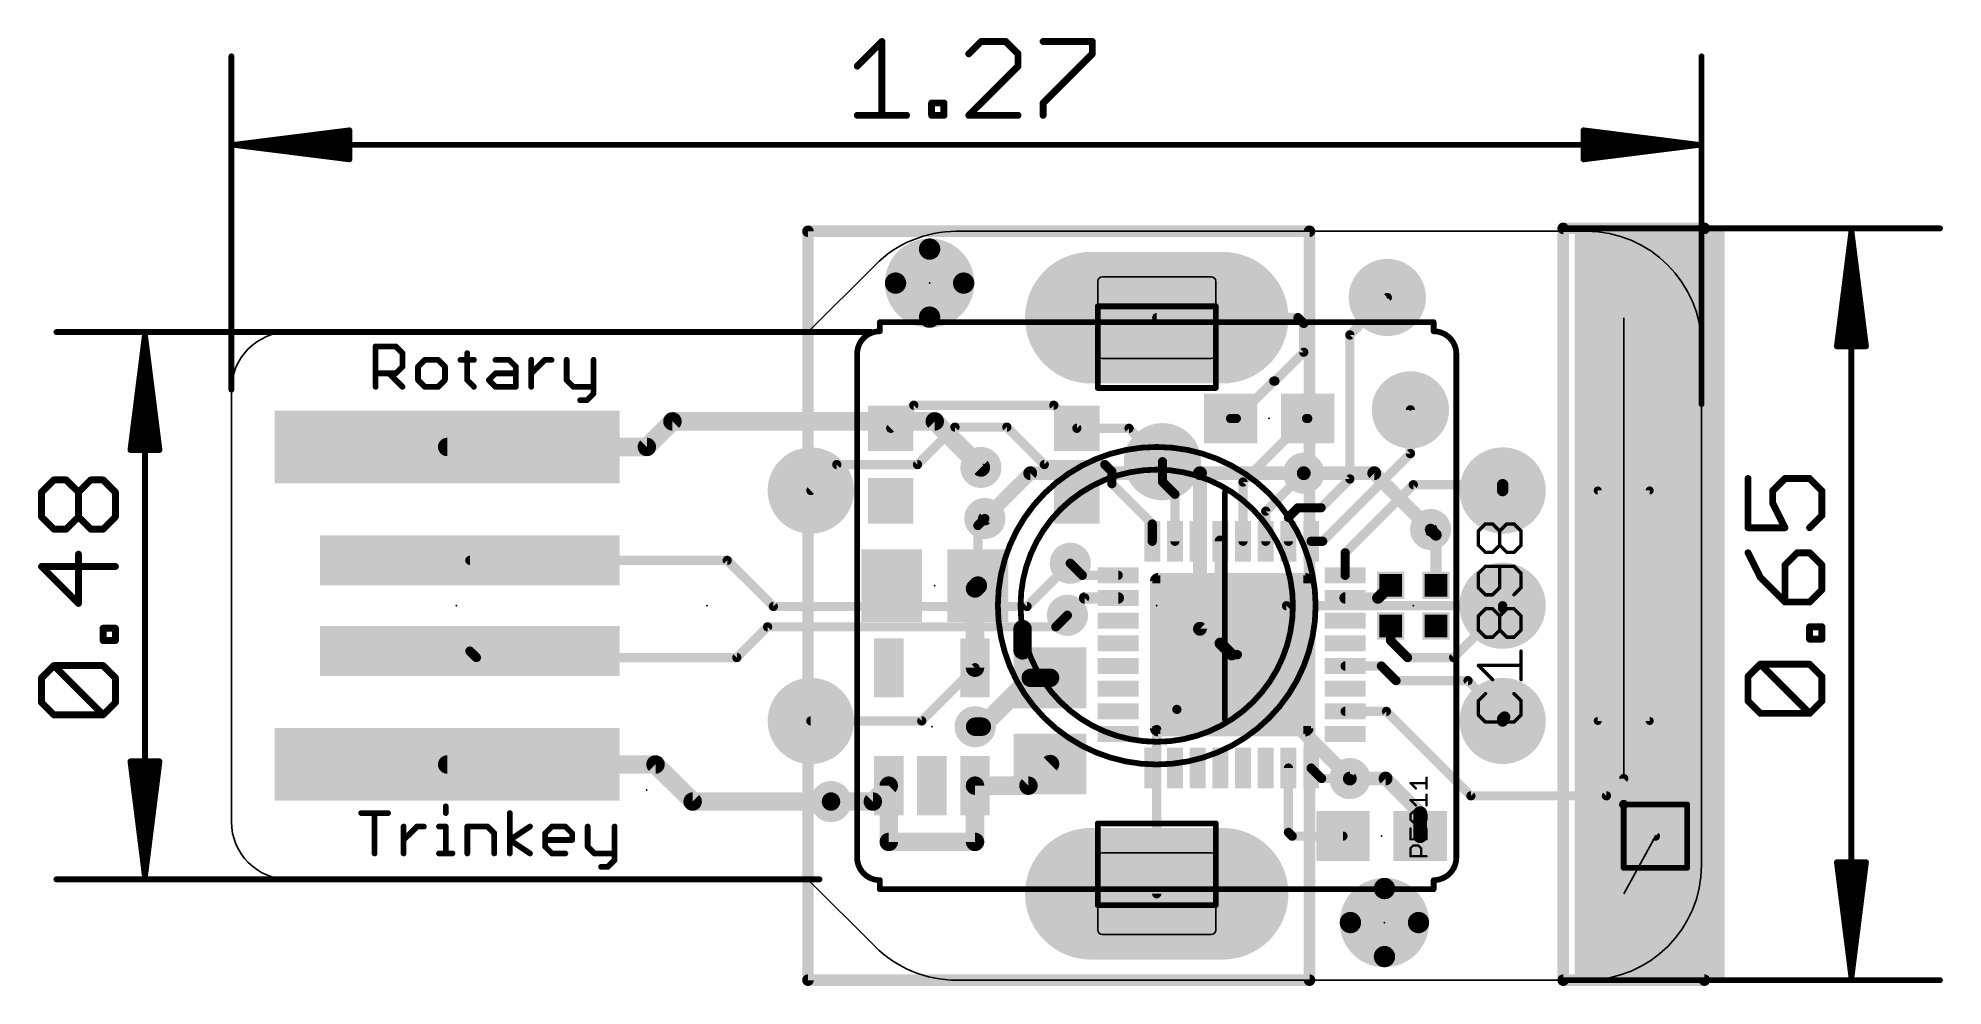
# Model space of a CAD drawing. Extents: x -4.3 to 37.7, y -8.4 to 12.5.
import ezdxf

# ---------------------------------------------------------------- set-up
doc = ezdxf.new("R2010")
doc.units = 0
for name, color, linetype in [('1', 12, 'CONTINUOUS'), ('16', 5, 'CONTINUOUS'), ('17', 110, 'CONTINUOUS'), ('18', 3, 'CONTINUOUS'), ('19', 53, 'CONTINUOUS'), ('20', 53, 'CONTINUOUS'), ('21', 40, 'CONTINUOUS'), ('23', 53, 'CONTINUOUS'), ('24', 53, 'CONTINUOUS'), ('27', 253, 'CONTINUOUS'), ('29', 253, 'CONTINUOUS'), ('30', 253, 'CONTINUOUS'), ('46', 140, 'CONTINUOUS'), ('47', 253, 'CONTINUOUS')]:
    doc.layers.add(name, color=color, linetype=linetype)

# ---------------------------------------------------------------- blocks, each defined once
blk = doc.blocks.new('RECT')
blk.add_solid([(-0.5, -0.5), (0.5, -0.5), (-0.5, 0.5), (0.5, 0.5)])
blk = doc.blocks.new('PIE')
at = {"const_width": 0.5}
blk.add_lwpolyline([(0, -0.25, 1), (0, 0.25, 1), (0, -0.25)], format="xyb", dxfattribs=at)
blk = doc.blocks.new('RECT560000X560000R10')
at = {"const_width": 0.175}
blk.add_lwpolyline([(1.6625, -1.575), (1.6625, 1.575, 0.4142), (1.575, 1.6625), (-1.575, 1.6625, 0.4142), (-1.6625, 1.575), (-1.6625, -1.575, 0.4142), (-1.575, -1.6625), (1.575, -1.6625, 0.4142)], format="xyb", close=True, dxfattribs=at)
blk.add_solid([(-1.6004, -1.6004), (1.6004, -1.6004), (-1.6004, 1.6004), (1.6004, 1.6004)])
blk = doc.blocks.new('RECT576256X576256R10')
at = {"const_width": 0.1801}
blk.add_lwpolyline([(1.7108, -1.6207), (1.7108, 1.6207, 0.4142), (1.6207, 1.7108), (-1.6207, 1.7108, 0.4142), (-1.7108, 1.6207), (-1.7108, -1.6207, 0.4142), (-1.6207, -1.7108), (1.6207, -1.7108, 0.4142)], format="xyb", close=True, dxfattribs=at)
blk.add_solid([(-1.6461, -1.6461), (1.6461, -1.6461), (-1.6461, 1.6461), (1.6461, 1.6461)])
blk = doc.blocks.new('ROUNDP')
at = {"const_width": 0.5}
blk.add_lwpolyline([(0, -0.25, 1), (0, 0.25, 1), (0, -0.25)], format="xyb", dxfattribs=at)
blk = doc.blocks.new('LONGP100')
at = {"const_width": 1}
blk.add_lwpolyline([(-0.5, 0), (0.5, 0)], dxfattribs=at)
at = {"const_width": 0.5}
for points in [[(-0.5, 0.25, 1), (-0.5, -0.25)], [(0.5, -0.25, 1), (0.5, 0.25)]]:
    blk.add_lwpolyline(points, format="xyb", dxfattribs=at)
blk = doc.blocks.new('ROUNDV')
at = {"const_width": 0.5}
blk.add_lwpolyline([(0, -0.25, 1), (0, 0.25, 1), (0, -0.25)], format="xyb", dxfattribs=at)

msp = doc.modelspace()

# ---------------------------------------------------------------- linework, layer by layer
at = {"layer": '1'}
for points, const_width in [([(29.337, 8.3185), (32.4485, 8.3185)], 0.254), ([(29.337, -8.255), (29.337, 8.3185)], 0.254), ([(32.4485, 8.3185), (32.4485, -8.255)], 0.254), ([(12.7, 8.255), (23.749, 8.255)], 0.254), ([(12.7, -8.255), (12.7, 8.255)], 0.254), ([(23.749, 8.255), (23.749, -8.255)], 0.254), ([(9.1515, 3.5), (9.7155, 4.064)], 0.4064), ([(9.7155, 4.064), (15.494, 4.064)], 0.4064), ([(15.494, 4.064), (16.51, 3.048)], 0.4064), ([(4.753, 3.5), (9.1515, 3.5)], 0.4064), ([(17.597, 2.921), (16.5978, 1.9218)], 0.3048), ([(21.336, 2.921), (17.597, 2.921)], 0.3048), ([(23.622, 2.921), (21.336, 2.921)], 0.3048), ([(21.336, 2.921), (21.336, -0.508)], 0.3048), ([(25.1754, 2.921), (23.622, 2.921)], 0.3048), ([(26.416, 1.6804), (25.1754, 2.921)], 0.3048), ([(5.253, 1), (10.9212, 1)], 0.2032), ([(11.938, -0.0168), (10.9212, 1)], 0.2032), ([(17.526, -0.0168), (18.4785, 0.9357)], 0.2032), ([(11.938, -0.0168), (17.526, -0.0168)], 0.2032), ([(28.0035, 0), (23.241, 0)], 0.2032), ([(11.811, -0.466), (11.134, -1.143)], 0.2032), ([(18.161, -0.466), (11.811, -0.466)], 0.2032), ([(18.415, -0.212), (18.161, -0.466)], 0.2032), ([(21.336, -0.508), (24.638, -3.81)], 0.3048), ([(5.396, -1.143), (5.253, -1)], 0.2032), ([(11.134, -1.143), (5.396, -1.143)], 0.2032), ([(20.3835, -2.7305), (20.828, -2.286)], 0.2032), ([(20.3835, -6.35), (20.3835, -2.7305)], 0.2032), ([(4.753, -3.5), (9.342, -3.5)], 0.4064), ([(10.16, -4.318), (9.342, -3.5)], 0.4064), ([(30.6705, -4.3815), (30.6705, -3.81)], 0.2032), ([(13.208, -4.318), (10.16, -4.318)], 0.4064), ([(31.369, -5.08), (30.6705, -4.3815)], 0.2032), ([(23.749, -8.255), (12.7, -8.255)], 0.254), ([(32.4485, -8.255), (29.337, -8.255)], 0.254)]:
    msp.add_lwpolyline(points, dxfattribs=dict(at, const_width=const_width))
for points, const_width in [([(29.337, 8.382, 1), (29.337, 8.255)], 0.127), ([(29.4005, 8.3185, 1), (29.2735, 8.3185)], 0.127), ([(32.512, 8.3185, 1), (32.385, 8.3185)], 0.127), ([(32.4485, 8.255, 1), (32.4485, 8.382)], 0.127), ([(12.7, 8.3185, 1), (12.7, 8.1915)], 0.127), ([(12.7635, 8.255, 1), (12.6365, 8.255)], 0.127), ([(23.8125, 8.255, 1), (23.6855, 8.255)], 0.127), ([(23.749, 8.1915, 1), (23.749, 8.3185)], 0.127), ([(9.7155, 4.1656, 1), (9.7155, 3.9624)], 0.2032), ([(9.7873, 3.9922, 1), (9.6437, 4.1358)], 0.2032), ([(15.5658, 4.1358, 1), (15.4222, 3.9922)], 0.2032), ([(15.494, 3.9624, 1), (15.494, 4.1656)], 0.2032), ([(4.753, 3.6016, 1), (4.753, 3.3984)], 0.2032), ([(9.0797, 3.5718, 1), (9.2233, 3.4282)], 0.2032), ([(9.1515, 3.3984, 1), (9.1515, 3.6016)], 0.2032), ([(16.4382, 2.9762, 1), (16.5818, 3.1198)], 0.2032), ([(17.597, 2.9972, 1), (17.597, 2.8448)], 0.1524), ([(17.6509, 2.8671, 1), (17.5431, 2.9749)], 0.1524), ([(21.336, 2.9972, 1), (21.336, 2.8448)], 0.1524), ([(21.4122, 2.921, 1), (21.2598, 2.921)], 0.1524), ([(21.336, 2.8448, 1), (21.336, 2.9972)], 0.1524), ([(23.622, 2.9972, 1), (23.622, 2.8448)], 0.1524), ([(23.622, 2.8448, 1), (23.622, 2.9972)], 0.1524), ([(25.2293, 2.9749, 1), (25.1215, 2.8671)], 0.1524), ([(25.1754, 2.8448, 1), (25.1754, 2.9972)], 0.1524), ([(16.5439, 1.9757, 1), (16.6517, 1.8679)], 0.1524), ([(26.3621, 1.6265, 1), (26.4699, 1.7343)], 0.1524), ([(5.253, 1.0508, 1), (5.253, 0.9492)], 0.1016), ([(10.9571, 1.0359, 1), (10.8853, 0.9641)], 0.1016), ([(10.9212, 0.9492, 1), (10.9212, 1.0508)], 0.1016), ([(18.5144, 0.8998, 1), (18.4426, 0.9716)], 0.1016), ([(11.938, 0.034, 1), (11.938, -0.0676)], 0.1016), ([(11.9021, -0.0527, 1), (11.9739, 0.0191)], 0.1016), ([(17.4901, 0.0191, 1), (17.5619, -0.0527)], 0.1016), ([(17.526, -0.0676, 1), (17.526, 0.034)], 0.1016), ([(23.241, 0.0508, 1), (23.241, -0.0508)], 0.1016), ([(28.0035, -0.0508, 1), (28.0035, 0.0508)], 0.1016), ([(11.811, -0.4152, 1), (11.811, -0.5168)], 0.1016), ([(11.8469, -0.5019, 1), (11.7751, -0.4301)], 0.1016), ([(18.1251, -0.4301, 1), (18.1969, -0.5019)], 0.1016), ([(18.161, -0.5168, 1), (18.161, -0.4152)], 0.1016), ([(18.4509, -0.2479, 1), (18.3791, -0.1761)], 0.1016), ([(21.3899, -0.4541, 1), (21.2821, -0.5619)], 0.1524), ([(21.2598, -0.508, 1), (21.4122, -0.508)], 0.1524), ([(5.2889, -0.9641, 1), (5.2171, -1.0359)], 0.1016), ([(5.396, -1.0922, 1), (5.396, -1.1938)], 0.1016), ([(5.3601, -1.1789, 1), (5.4319, -1.1071)], 0.1016), ([(11.0981, -1.1071, 1), (11.1699, -1.1789)], 0.1016), ([(11.134, -1.1938, 1), (11.134, -1.0922)], 0.1016), ([(20.8639, -2.3219, 1), (20.7921, -2.2501)], 0.1016), ([(20.4343, -2.7305, 1), (20.3327, -2.7305)], 0.1016), ([(20.3476, -2.6946, 1), (20.4194, -2.7664)], 0.1016), ([(4.753, -3.3984, 1), (4.753, -3.6016)], 0.2032), ([(9.4138, -3.4282, 1), (9.2702, -3.5718)], 0.2032), ([(9.342, -3.6016, 1), (9.342, -3.3984)], 0.2032), ([(24.5841, -3.8639, 1), (24.6919, -3.7561)], 0.1524), ([(30.7213, -3.81, 1), (30.6197, -3.81)], 0.1016), ([(10.16, -4.2164, 1), (10.16, -4.4196)], 0.2032), ([(10.0882, -4.3898, 1), (10.2318, -4.2462)], 0.2032), ([(13.208, -4.4196, 1), (13.208, -4.2164)], 0.2032), ([(30.7064, -4.3456, 1), (30.6346, -4.4174)], 0.1016), ([(30.6197, -4.3815, 1), (30.7213, -4.3815)], 0.1016), ([(31.3331, -5.1159, 1), (31.4049, -5.0441)], 0.1016), ([(20.3327, -6.35, 1), (20.4343, -6.35)], 0.1016), ([(12.7, -8.1915, 1), (12.7, -8.3185)], 0.127), ([(12.6365, -8.255, 1), (12.7635, -8.255)], 0.127), ([(23.6855, -8.255, 1), (23.8125, -8.255)], 0.127), ([(23.749, -8.3185, 1), (23.749, -8.1915)], 0.127), ([(29.337, -8.1915, 1), (29.337, -8.3185)], 0.127), ([(29.2735, -8.255, 1), (29.4005, -8.255)], 0.127), ([(32.385, -8.255, 1), (32.512, -8.255)], 0.127), ([(32.4485, -8.3185, 1), (32.4485, -8.1915)], 0.127)]:
    msp.add_lwpolyline(points, format="xyb", dxfattribs=dict(at, const_width=const_width))
at = {"layer": '16'}
for points, const_width in [([(29.337, 8.3185), (32.4485, 8.3185)], 0.254), ([(29.337, -8.255), (29.337, 8.3185)], 0.254), ([(32.4485, 8.3185), (32.4485, -8.255)], 0.254), ([(12.7, 8.255), (23.749, 8.255)], 0.254), ([(12.7, -8.255), (12.7, 8.255)], 0.254), ([(23.749, 8.255), (23.749, -8.255)], 0.254), ([(24.638, 5.969), (25.4635, 6.7945)], 0.2032), ([(23.495, 6.35), (20.3835, 6.35)], 0.2032), ([(23.622, 6.223), (23.495, 6.35)], 0.2032), ([(23.622, 5.588), (23.622, 6.223)], 0.2032), ([(24.638, 2.794), (24.638, 5.969)], 0.2032), ([(22.987, 4.953), (23.622, 5.588)], 0.2032), ([(22.9625, 4.953), (22.137, 4.1275)], 0.2032), ([(22.9625, 4.953), (22.987, 4.953)], 0.2032), ([(15.0315, 4.4195), (14.5235, 3.9115)], 0.2032), ([(18.1155, 4.4195), (15.0315, 4.4195)], 0.2032), ([(18.6235, 3.9115), (18.1155, 4.4195)], 0.2032), ([(22.01, 4.1275), (22.137, 4.1275)], 0.2032), ([(23.6855, 4.1275), (22.2845, 2.7265)], 0.2032), ([(23.71, 4.1275), (23.6855, 4.1275)], 0.2032), ([(25.9715, 3.3535), (25.9715, 4.318)], 0.2032), ([(15.113, 3.1115), (15.9385, 3.937)], 0.2032), ([(15.9385, 3.937), (17.0815, 3.937)], 0.2032), ([(17.0815, 3.937), (17.907, 3.1115)], 0.2032), ([(19.774, 3.9115), (18.6235, 3.9115)], 0.2032), ([(20.5105, 3.175), (19.774, 3.9115)], 0.2032), ([(25.9715, 3.3535), (24.0385, 1.4205)], 0.2032), ([(12.7635, 2.54), (13.335, 3.1115)], 0.2032), ([(15.113, 3.1115), (13.335, 3.1115)], 0.2032), ([(17.907, 3.1115), (19.2405, 3.1115)], 0.2032), ([(19.2405, 3.1115), (19.3955, 2.9565)], 0.2032), ([(19.3955, 2.9565), (19.3955, 2.6905)], 0.2032), ([(20.5105, 2.7305), (20.5105, 3.175)], 0.2032), ([(22.7845, 2.0835), (23.622, 2.921)], 0.2032), ([(20.2845, 1.8015), (19.3955, 2.6905)], 0.2032), ([(20.7845, 2.4565), (20.5105, 2.7305)], 0.2032), ([(20.7845, 1.4205), (20.7845, 2.4565)], 0.2032), ([(22.2845, 1.4205), (22.2845, 2.7265)], 0.2032), ([(24.003, 2.159), (24.638, 2.794)], 0.2032), ([(26.035, 2.667), (24.5345, 1.1665)], 0.2032), ([(28.0035, 2.667), (26.035, 2.667)], 0.2032), ([(28.0035, 2.54), (28.0035, 2.667)], 0.254), ([(22.7845, 1.4205), (22.7845, 2.0835)], 0.2032), ([(23.2845, 1.9485), (23.495, 2.159)], 0.2032), ([(23.495, 2.159), (24.003, 2.159)], 0.2032), ([(16.5978, 1.9218), (16.444, 1.768)], 0.2032), ([(16.444, 0.4445), (16.444, 1.768)], 0.2032), ([(20.2845, 1.4205), (20.2845, 1.8015)], 0.2032), ([(23.2845, 1.4205), (23.2845, 1.9485)], 0.2032), ([(26.535, 1.5614), (26.416, 1.6804)], 0.254), ([(26.535, 0.45), (26.535, 1.5614)], 0.254), ([(21.7845, 1.4205), (21.7845, -0.8295)], 0.254), ([(23.7845, 1.4205), (24.0385, 1.4205)], 0.2032), ([(24.5345, 0.6705), (24.5345, 1.1665)], 0.2032), ([(18.4785, 0.9357), (18.7437, 0.6705)], 0.2032), ([(16.444, 0.4445), (16.3805, 0.381)], 0.4064), ([(16.3805, 0.381), (16.3805, -1.3669)], 0.4064), ([(18.7437, 0.6705), (19.5345, 0.6705)], 0.2032), ([(25.535, 0.45), (25.2555, 0.1705)], 0.254), ([(18.796, 0.1705), (18.415, -0.2105)], 0.2032), ([(19.5345, 0.1705), (18.796, 0.1705)], 0.254), ([(23.241, 0), (22.1615, -1.0795)], 0.2032), ([(24.5345, 0.1705), (25.2555, 0.1705)], 0.254), ([(26.924, -1.143), (28.0035, -0.0635)], 0.2032), ([(28.0035, -0.0635), (28.0035, 0)], 0.2032), ([(17.4284, -0.9844), (17.4284, -0.5158)], 0.4064), ([(18.415, -0.212), (18.415, -0.2105)], 0.2032), ([(25.535, -0.45), (25.535, -0.77)], 0.2032), ([(18.034, -1.59), (17.4284, -0.9844)], 0.4064), ([(21.7845, -0.8295), (22.0345, -1.0795)], 0.254), ([(25.535, -0.77), (25.908, -1.143)], 0.2032), ([(22.0345, -1.0795), (20.828, -2.286)], 0.2032), ([(22.0345, -1.0795), (22.1615, -1.0795)], 0.2032), ([(24.5345, -1.3295), (25.3325, -1.3295)], 0.2032), ([(25.3325, -1.3295), (25.654, -1.651)], 0.2032), ([(25.908, -1.143), (26.924, -1.143)], 0.2032), ([(16.3805, -1.3669), (15.2074, -2.54)], 0.2032), ([(17.6083, -1.59), (16.5313, -2.667)], 0.4064), ([(18.034, -1.59), (17.6083, -1.59)], 0.4064), ([(25.654, -1.651), (27.2415, -1.651)], 0.2032), ([(27.2415, -1.651), (28.047, -2.4565)], 0.2032), ([(15.2074, -2.54), (12.7635, -2.54)], 0.2032), ([(16.5313, -2.667), (16.383, -2.667)], 0.4064), ([(24.5345, -2.3295), (25.4435, -2.3295)], 0.2032), ([(25.4435, -2.3295), (27.305, -4.191)], 0.2032), ([(28.047, -2.4565), (28.0035, -2.5)], 0.254), ([(28.0035, -2.5), (28.0035, -2.54)], 0.254), ([(17.5569, -3.9671), (18.034, -3.49)], 0.4064), ([(14.1296, -4.318), (14.4805, -3.9671)], 0.4064), ([(14.4805, -3.9671), (14.4805, -5.207)], 0.4064), ([(16.3805, -5.207), (16.3805, -3.9671)], 0.4064), ([(16.3805, -3.9671), (17.5569, -3.9671)], 0.4064), ([(23.2845, -4.9965), (23.2845, -3.5795)], 0.2032), ([(23.7845, -3.5795), (24.015, -3.81)], 0.2032), ([(24.015, -3.81), (24.638, -3.81)], 0.2032), ([(24.638, -3.81), (25.4245, -3.81)], 0.3048), ([(26.1865, -4.572), (25.4245, -3.81)], 0.3048), ([(30.2895, -4.191), (30.6705, -3.81)], 0.2032), ([(13.208, -4.318), (14.1296, -4.318)], 0.4064), ([(27.305, -4.191), (30.2895, -4.191)], 0.2032), ([(26.1865, -4.572), (26.1865, -5.08)], 0.3048), ([(14.4805, -5.207), (16.3805, -5.207)], 0.4064), ([(23.368, -5.08), (23.2845, -4.9965)], 0.2032), ([(24.4865, -5.08), (23.368, -5.08)], 0.2032), ([(23.749, -8.255), (12.7, -8.255)], 0.254), ([(32.4485, -8.255), (29.337, -8.255)], 0.254)]:
    msp.add_lwpolyline(points, dxfattribs=dict(at, const_width=const_width))
for points, const_width in [([(29.337, 8.382, 1), (29.337, 8.255)], 0.127), ([(29.4005, 8.3185, 1), (29.2735, 8.3185)], 0.127), ([(32.512, 8.3185, 1), (32.385, 8.3185)], 0.127), ([(32.4485, 8.255, 1), (32.4485, 8.382)], 0.127), ([(12.7, 8.3185, 1), (12.7, 8.1915)], 0.127), ([(12.7635, 8.255, 1), (12.6365, 8.255)], 0.127), ([(23.8125, 8.255, 1), (23.6855, 8.255)], 0.127), ([(23.749, 8.1915, 1), (23.749, 8.3185)], 0.127), ([(25.4994, 6.7586, 1), (25.4276, 6.8304)], 0.1016), ([(20.3835, 6.4008, 1), (20.3835, 6.2992)], 0.1016), ([(23.5309, 6.3859, 1), (23.4591, 6.3141)], 0.1016), ([(23.495, 6.2992, 1), (23.495, 6.4008)], 0.1016), ([(23.6728, 6.223, 1), (23.5712, 6.223)], 0.1016), ([(23.5861, 6.1871, 1), (23.6579, 6.2589)], 0.1016), ([(24.6888, 5.969, 1), (24.5872, 5.969)], 0.1016), ([(24.6021, 6.0049, 1), (24.6739, 5.9331)], 0.1016), ([(23.5712, 5.588, 1), (23.6728, 5.588)], 0.1016), ([(23.6579, 5.5521, 1), (23.5861, 5.6239)], 0.1016), ([(22.9625, 5.0038, 1), (22.9625, 4.9022)], 0.1016), ([(22.9984, 4.9171, 1), (22.9266, 4.9889)], 0.1016), ([(22.9511, 4.9889, 1), (23.0229, 4.9171)], 0.1016), ([(22.987, 4.9022, 1), (22.987, 5.0038)], 0.1016), ([(15.0315, 4.4703, 1), (15.0315, 4.3687)], 0.1016), ([(15.0674, 4.3836, 1), (14.9956, 4.4554)], 0.1016), ([(18.1514, 4.4554, 1), (18.0796, 4.3836)], 0.1016), ([(18.1155, 4.3687, 1), (18.1155, 4.4703)], 0.1016), ([(22.01, 4.1783, 1), (22.01, 4.0767)], 0.1016), ([(22.1011, 4.1634, 1), (22.1729, 4.0916)], 0.1016), ([(22.137, 4.0767, 1), (22.137, 4.1783)], 0.1016), ([(23.6855, 4.1783, 1), (23.6855, 4.0767)], 0.1016), ([(23.7214, 4.0916, 1), (23.6496, 4.1634)], 0.1016), ([(23.71, 4.0767, 1), (23.71, 4.1783)], 0.1016), ([(26.0223, 4.318, 1), (25.9207, 4.318)], 0.1016), ([(14.4876, 3.9474, 1), (14.5594, 3.8756)], 0.1016), ([(15.9385, 3.9878, 1), (15.9385, 3.8862)], 0.1016), ([(15.9744, 3.9011, 1), (15.9026, 3.9729)], 0.1016), ([(17.1174, 3.9729, 1), (17.0456, 3.9011)], 0.1016), ([(17.0815, 3.8862, 1), (17.0815, 3.9878)], 0.1016), ([(18.6235, 3.9623, 1), (18.6235, 3.8607)], 0.1016), ([(18.5876, 3.8756, 1), (18.6594, 3.9474)], 0.1016), ([(19.8099, 3.9474, 1), (19.7381, 3.8756)], 0.1016), ([(19.774, 3.8607, 1), (19.774, 3.9623)], 0.1016), ([(25.9207, 3.3535, 1), (26.0223, 3.3535)], 0.1016), ([(26.0074, 3.3176, 1), (25.9356, 3.3894)], 0.1016), ([(13.335, 3.1623, 1), (13.335, 3.0607)], 0.1016), ([(13.3709, 3.0756, 1), (13.2991, 3.1474)], 0.1016), ([(15.0771, 3.1474, 1), (15.1489, 3.0756)], 0.1016), ([(15.113, 3.0607, 1), (15.113, 3.1623)], 0.1016), ([(17.907, 3.1623, 1), (17.907, 3.0607)], 0.1016), ([(17.8711, 3.0756, 1), (17.9429, 3.1474)], 0.1016), ([(19.2764, 3.1474, 1), (19.2046, 3.0756)], 0.1016), ([(19.2405, 3.0607, 1), (19.2405, 3.1623)], 0.1016), ([(19.4463, 2.9565, 1), (19.3447, 2.9565)], 0.1016), ([(19.3596, 2.9206, 1), (19.4314, 2.9924)], 0.1016), ([(20.5613, 3.175, 1), (20.4597, 3.175)], 0.1016), ([(20.4746, 3.1391, 1), (20.5464, 3.2109)], 0.1016), ([(23.6579, 2.8851, 1), (23.5861, 2.9569)], 0.1016), ([(12.7276, 2.5759, 1), (12.7994, 2.5041)], 0.1016), ([(19.4314, 2.7264, 1), (19.3596, 2.6546)], 0.1016), ([(19.3447, 2.6905, 1), (19.4463, 2.6905)], 0.1016), ([(20.5464, 2.7664, 1), (20.4746, 2.6946)], 0.1016), ([(20.4597, 2.7305, 1), (20.5613, 2.7305)], 0.1016), ([(20.8353, 2.4565, 1), (20.7337, 2.4565)], 0.1016), ([(20.7486, 2.4206, 1), (20.8204, 2.4924)], 0.1016), ([(22.3353, 2.7265, 1), (22.2337, 2.7265)], 0.1016), ([(22.2486, 2.7624, 1), (22.3204, 2.6906)], 0.1016), ([(24.5872, 2.794, 1), (24.6888, 2.794)], 0.1016), ([(24.6739, 2.7581, 1), (24.6021, 2.8299)], 0.1016), ([(26.035, 2.7178, 1), (26.035, 2.6162)], 0.1016), ([(26.0709, 2.6311, 1), (25.9991, 2.7029)], 0.1016), ([(28.067, 2.667, 1), (27.94, 2.667)], 0.127), ([(27.94, 2.54, 1), (28.067, 2.54)], 0.127), ([(28.0035, 2.6162, 1), (28.0035, 2.7178)], 0.1016), ([(22.8353, 2.0835, 1), (22.7337, 2.0835)], 0.1016), ([(22.7486, 2.1194, 1), (22.8204, 2.0476)], 0.1016), ([(23.495, 2.2098, 1), (23.495, 2.1082)], 0.1016), ([(23.5309, 2.1231, 1), (23.4591, 2.1949)], 0.1016), ([(23.9671, 2.1949, 1), (24.0389, 2.1231)], 0.1016), ([(24.003, 2.1082, 1), (24.003, 2.2098)], 0.1016), ([(16.4948, 1.768, 1), (16.3932, 1.768)], 0.1016), ([(16.4081, 1.8039, 1), (16.4799, 1.7321)], 0.1016), ([(16.6337, 1.8859, 1), (16.5619, 1.9577)], 0.1016), ([(20.3353, 1.8015, 1), (20.2337, 1.8015)], 0.1016), ([(20.2486, 1.7656, 1), (20.3204, 1.8374)], 0.1016), ([(23.3353, 1.9485, 1), (23.2337, 1.9485)], 0.1016), ([(23.2486, 1.9844, 1), (23.3204, 1.9126)], 0.1016), ([(26.4609, 1.7253, 1), (26.3711, 1.6355)], 0.127), ([(26.5985, 1.5614, 1), (26.4715, 1.5614)], 0.127), ([(20.2337, 1.4205, 1), (20.3353, 1.4205)], 0.1016), ([(20.7337, 1.4205, 1), (20.8353, 1.4205)], 0.1016), ([(21.848, 1.4205, 1), (21.721, 1.4205)], 0.127), ([(22.2337, 1.4205, 1), (22.3353, 1.4205)], 0.1016), ([(22.7337, 1.4205, 1), (22.8353, 1.4205)], 0.1016), ([(23.2337, 1.4205, 1), (23.3353, 1.4205)], 0.1016), ([(23.7845, 1.4713, 1), (23.7845, 1.3697)], 0.1016), ([(24.0026, 1.4564, 1), (24.0744, 1.3846)], 0.1016), ([(24.0385, 1.3697, 1), (24.0385, 1.4713)], 0.1016), ([(24.5853, 1.1665, 1), (24.4837, 1.1665)], 0.1016), ([(26.4901, 1.5165, 1), (26.5799, 1.6063)], 0.127), ([(18.5144, 0.9716, 1), (18.4426, 0.8998)], 0.1016), ([(24.4986, 1.2024, 1), (24.5704, 1.1306)], 0.1016), ([(16.4821, 0.381, 1), (16.2789, 0.381)], 0.2032), ([(16.3087, 0.4528, 1), (16.4523, 0.3092)], 0.2032), ([(16.5158, 0.3727, 1), (16.3722, 0.5163)], 0.2032), ([(16.3932, 0.4445, 1), (16.4948, 0.4445)], 0.1016), ([(18.7437, 0.7213, 1), (18.7437, 0.6197)], 0.1016), ([(18.7078, 0.6346, 1), (18.7796, 0.7064)], 0.1016), ([(19.5345, 0.6197, 1), (19.5345, 0.7213)], 0.1016), ([(24.4837, 0.6705, 1), (24.5853, 0.6705)], 0.1016), ([(25.5799, 0.4051, 1), (25.4901, 0.4949)], 0.127), ([(26.4715, 0.45, 1), (26.5985, 0.45)], 0.127), ([(18.796, 0.234, 1), (18.796, 0.107)], 0.127), ([(18.8319, 0.1346, 1), (18.7601, 0.2064)], 0.1016), ([(19.5345, 0.107, 1), (19.5345, 0.234)], 0.127), ([(23.2769, -0.0359, 1), (23.2051, 0.0359)], 0.1016), ([(24.5345, 0.234, 1), (24.5345, 0.107)], 0.127), ([(25.2106, 0.2154, 1), (25.3004, 0.1256)], 0.127), ([(25.2555, 0.107, 1), (25.2555, 0.234)], 0.127), ([(28.0543, 0, 1), (27.9527, 0)], 0.1016), ([(28.0394, -0.0994, 1), (27.9676, -0.0276)], 0.1016), ([(17.53, -0.5158, 1), (17.3268, -0.5158)], 0.2032), ([(18.4658, -0.2105, 1), (18.3642, -0.2105)], 0.1016), ([(18.3791, -0.1746, 1), (18.4509, -0.2464)], 0.1016), ([(18.3642, -0.212, 1), (18.4658, -0.212)], 0.1016), ([(25.5858, -0.45, 1), (25.4842, -0.45)], 0.1016), ([(27.9527, -0.0635, 1), (28.0543, -0.0635)], 0.1016), ([(17.5002, -0.9126, 1), (17.3566, -1.0562)], 0.2032), ([(21.8294, -0.7846, 1), (21.7396, -0.8744)], 0.127), ([(21.721, -0.8295, 1), (21.848, -0.8295)], 0.127), ([(25.5709, -0.7341, 1), (25.4991, -0.8059)], 0.1016), ([(25.4842, -0.77, 1), (25.5858, -0.77)], 0.1016), ([(17.3268, -0.9844, 1), (17.53, -0.9844)], 0.2032), ([(21.9896, -1.1244, 1), (22.0794, -1.0346)], 0.127), ([(22.0345, -1.0287, 1), (22.0345, -1.1303)], 0.1016), ([(22.0704, -1.1154, 1), (21.9986, -1.0436)], 0.1016), ([(22.1256, -1.0436, 1), (22.1974, -1.1154)], 0.1016), ([(22.1615, -1.1303, 1), (22.1615, -1.0287)], 0.1016), ([(24.5345, -1.2787, 1), (24.5345, -1.3803)], 0.1016), ([(25.3684, -1.2936, 1), (25.2966, -1.3654)], 0.1016), ([(25.3325, -1.3803, 1), (25.3325, -1.2787)], 0.1016), ([(25.908, -1.0922, 1), (25.908, -1.1938)], 0.1016), ([(25.8721, -1.1789, 1), (25.9439, -1.1071)], 0.1016), ([(26.8881, -1.1071, 1), (26.9599, -1.1789)], 0.1016), ([(26.924, -1.1938, 1), (26.924, -1.0922)], 0.1016), ([(16.2789, -1.3669, 1), (16.4821, -1.3669)], 0.2032), ([(16.4164, -1.4028, 1), (16.3446, -1.331)], 0.1016), ([(17.6083, -1.4884, 1), (17.6083, -1.6916)], 0.2032), ([(17.6801, -1.6618, 1), (17.5364, -1.5182)], 0.2032), ([(17.9622, -1.6618, 1), (18.1058, -1.5182)], 0.2032), ([(18.034, -1.6916, 1), (18.034, -1.4884)], 0.2032), ([(25.654, -1.6002, 1), (25.654, -1.7018)], 0.1016), ([(25.6181, -1.6869, 1), (25.6899, -1.6151)], 0.1016), ([(27.2774, -1.6151, 1), (27.2056, -1.6869)], 0.1016), ([(27.2415, -1.7018, 1), (27.2415, -1.6002)], 0.1016), ([(12.7635, -2.4892, 1), (12.7635, -2.5908)], 0.1016), ([(15.1715, -2.5041, 1), (15.2433, -2.5759)], 0.1016), ([(15.2074, -2.5908, 1), (15.2074, -2.4892)], 0.1016), ([(16.383, -2.5654, 1), (16.383, -2.7686)], 0.2032), ([(16.4594, -2.5952, 1), (16.6031, -2.7388)], 0.2032), ([(16.5313, -2.7686, 1), (16.5313, -2.5654)], 0.2032), ([(20.7921, -2.2501, 1), (20.8639, -2.3219)], 0.1016), ([(24.5345, -2.2787, 1), (24.5345, -2.3803)], 0.1016), ([(25.4794, -2.2936, 1), (25.4076, -2.3654)], 0.1016), ([(25.4435, -2.3803, 1), (25.4435, -2.2787)], 0.1016), ([(28.067, -2.5, 1), (27.94, -2.5)], 0.127), ([(27.9586, -2.4551, 1), (28.0484, -2.5449)], 0.127), ([(27.94, -2.54, 1), (28.067, -2.54)], 0.127), ([(28.0919, -2.5014, 1), (28.0021, -2.4116)], 0.127), ([(28.0111, -2.4924, 1), (28.0829, -2.4206)], 0.1016), ([(18.1058, -3.5618, 1), (17.9622, -3.4182)], 0.2032), ([(14.5821, -3.9671, 1), (14.3789, -3.9671)], 0.2032), ([(14.5523, -4.0389, 1), (14.4087, -3.8953)], 0.2032), ([(16.4821, -3.9671, 1), (16.2789, -3.9671)], 0.2032), ([(16.3805, -3.8655, 1), (16.3805, -4.0687)], 0.2032), ([(17.5569, -4.0687, 1), (17.5569, -3.8655)], 0.2032), ([(23.3353, -3.5795, 1), (23.2337, -3.5795)], 0.1016), ([(23.8204, -3.5436, 1), (23.7486, -3.6154)], 0.1016), ([(24.015, -3.7592, 1), (24.015, -3.8608)], 0.1016), ([(23.9791, -3.8459, 1), (24.0509, -3.7741)], 0.1016), ([(24.638, -3.7338, 1), (24.638, -3.8862)], 0.1524), ([(24.638, -3.8608, 1), (24.638, -3.7592)], 0.1016), ([(25.4784, -3.7561, 1), (25.3706, -3.8639)], 0.1524), ([(25.4245, -3.8862, 1), (25.4245, -3.7338)], 0.1524), ([(30.7064, -3.8459, 1), (30.6346, -3.7741)], 0.1016), ([(13.208, -4.2164, 1), (13.208, -4.4196)], 0.2032), ([(14.0578, -4.2462, 1), (14.2014, -4.3898)], 0.2032), ([(14.1296, -4.4196, 1), (14.1296, -4.2164)], 0.2032), ([(17.4851, -3.8953, 1), (17.6287, -4.0389)], 0.2032), ([(27.305, -4.1402, 1), (27.305, -4.2418)], 0.1016), ([(27.2691, -4.2269, 1), (27.3409, -4.1551)], 0.1016), ([(30.2536, -4.1551, 1), (30.3254, -4.2269)], 0.1016), ([(30.2895, -4.2418, 1), (30.2895, -4.1402)], 0.1016), ([(26.2627, -4.572, 1), (26.1103, -4.572)], 0.1524), ([(26.1326, -4.6259, 1), (26.2404, -4.5181)], 0.1524), ([(14.4805, -5.1054, 1), (14.4805, -5.3086)], 0.2032), ([(16.3805, -5.3086, 1), (16.3805, -5.1054)], 0.2032), ([(23.3204, -4.9606, 1), (23.2486, -5.0324)], 0.1016), ([(23.2337, -4.9965, 1), (23.3353, -4.9965)], 0.1016), ([(23.368, -5.0292, 1), (23.368, -5.1308)], 0.1016), ([(23.3321, -5.1159, 1), (23.4039, -5.0441)], 0.1016), ([(24.4865, -5.1308, 1), (24.4865, -5.0292)], 0.1016), ([(26.1103, -5.08, 1), (26.2627, -5.08)], 0.1524), ([(14.3789, -5.207, 1), (14.5821, -5.207)], 0.2032), ([(16.2789, -5.207, 1), (16.4821, -5.207)], 0.2032), ([(12.7, -8.1915, 1), (12.7, -8.3185)], 0.127), ([(12.6365, -8.255, 1), (12.7635, -8.255)], 0.127), ([(23.6855, -8.255, 1), (23.8125, -8.255)], 0.127), ([(23.749, -8.3185, 1), (23.749, -8.1915)], 0.127), ([(29.337, -8.1915, 1), (29.337, -8.3185)], 0.127), ([(29.2735, -8.255, 1), (29.4005, -8.255)], 0.127), ([(32.385, -8.255, 1), (32.512, -8.255)], 0.127), ([(32.4485, -8.3185, 1), (32.4485, -8.1915)], 0.127)]:
    msp.add_lwpolyline(points, format="xyb", dxfattribs=dict(at, const_width=const_width))
at = {"layer": '19'}
for p, q in [((30.6705, 3.81), (30.6705, 6.35)), ((30.6705, -3.81), (30.6705, 3.81)), ((30.6705, -6.35), (31.369, -5.08))]:
    msp.add_line(p, q, dxfattribs=at)
at = {"layer": '20'}
for p, q in [((15.9746, 8.255), (27.305, 8.255)), ((27.2415, 8.255), (29.845, 8.255)), ((12.7, 6.0325), (14.1786, 7.5111)), ((1.27, 6.0325), (12.7, 6.0325)), ((32.385, 5.715), (32.385, 4.064)), ((0, -4.7625), (0, 4.7625)), ((32.385, 4.445), (32.385, -5.715)), ((12.7, -6.0325), (1.27, -6.0325)), ((14.1786, -7.5111), (12.7, -6.0325)), ((27.432, -8.255), (15.9746, -8.255)), ((29.845, -8.255), (27.2415, -8.255))]:
    msp.add_line(p, q, dxfattribs=at)
for centre, radius, start, end in [((15.9746, 5.715), 2.54, 90, 135), ((29.845, 5.715), 2.54, 0, 90), ((1.27, 4.7625), 1.27, 90, 180), ((1.27, -4.7625), 1.27, 180, 270), ((29.845, -5.715), 2.54, 270, 0), ((15.9746, -5.715), 2.54, 225, 270)]:
    msp.add_arc(centre, radius, start, end, dxfattribs=at)
at = {"layer": '21'}
for points, const_width in [([(14.3153, 6.25, 1), (14.2517, 6.25)], 0.0635), ([(14.2835, 6.2817, 1), (14.2835, 6.2183)], 0.0635), ([(19.0835, 6.6318, 1), (19.0835, 6.5683)], 0.0635), ([(19.1152, 6.6, 1), (19.0518, 6.6)], 0.0635), ([(21.7153, 6.6, 1), (21.6518, 6.6)], 0.0635), ([(21.6835, 6.5683, 1), (21.6835, 6.6318)], 0.0635), ([(26.5153, 6.25, 1), (26.4518, 6.25)], 0.0635), ([(26.4835, 6.2183, 1), (26.4835, 6.2817)], 0.0635), ([(14.2835, 6.05, 0.4142), (13.7835, 5.55)], 0.127), ([(14.2517, 6.05, 1), (14.3153, 6.05)], 0.0635), ([(14.2835, 6.0183, 1), (14.2835, 6.0818)], 0.0635), ([(26.4835, 6.0818, 1), (26.4835, 6.0183)], 0.0635), ([(26.9835, 5.55, 0.4142), (26.4835, 6.05)], 0.127), ([(26.4518, 6.05, 1), (26.5153, 6.05)], 0.0635), ([(3.2068, 5.7158, 1), (3.1433, 5.7158)], 0.0635), ([(3.175, 5.7475, 1), (3.175, 5.684)], 0.0635), ([(3.6423, 5.7382, 1), (3.5974, 5.6933)], 0.0635), ([(3.6199, 5.684, 1), (3.6199, 5.7475)], 0.0635), ([(3.7999, 5.5675, 1), (3.7364, 5.5675)], 0.0635), ([(3.7457, 5.545, 1), (3.7906, 5.5899)], 0.0635), ([(4.2588, 5.4509, 1), (4.2588, 5.3874)], 0.0635), ([(4.2813, 5.3967, 1), (4.2364, 5.4416)], 0.0635), ([(4.5778, 5.4416, 1), (4.5329, 5.3967)], 0.0635), ([(4.5554, 5.3874, 1), (4.5554, 5.4509)], 0.0635), ([(5.046, 5.4509, 1), (5.046, 5.3874)], 0.0635), ([(5.2261, 5.5675, 1), (5.1626, 5.5675)], 0.0635), ([(5.3426, 5.3874, 1), (5.3426, 5.4509)], 0.0635), ([(5.818, 5.4509, 1), (5.818, 5.3874)], 0.0635), ([(6.137, 5.4416, 1), (6.0921, 5.3967)], 0.0635), ([(6.1146, 5.3874, 1), (6.1146, 5.4509)], 0.0635), ([(6.637, 5.4192, 1), (6.5735, 5.4192)], 0.0635), ([(6.9018, 5.4509, 1), (6.9018, 5.3874)], 0.0635), ([(6.9243, 5.3967, 1), (6.8794, 5.4416)], 0.0635), ([(7.0501, 5.3874, 1), (7.0501, 5.4509)], 0.0635), ([(7.4166, 5.4192, 1), (7.3531, 5.4192)], 0.0635), ([(8.0098, 5.4192, 1), (7.9463, 5.4192)], 0.0635), ([(13.8153, 5.55, 1), (13.7517, 5.55)], 0.0635), ([(13.7517, 5.55, 1), (13.8153, 5.55)], 0.0635), ([(27.0153, 5.55, 1), (26.9518, 5.55)], 0.0635), ([(26.9518, 5.55, 1), (27.0153, 5.55)], 0.0635), ([(3.175, 5.1543, 1), (3.175, 5.0908)], 0.0635), ([(3.494, 5.145, 1), (3.4491, 5.1001)], 0.0635), ([(3.5974, 5.145, 1), (3.6423, 5.1001)], 0.0635), ([(3.6199, 5.0908, 1), (3.6199, 5.1543)], 0.0635), ([(3.7364, 5.2709, 1), (3.7999, 5.2709)], 0.0635), ([(3.7906, 5.2484, 1), (3.7457, 5.2933)], 0.0635), ([(4.1423, 5.2709, 1), (4.0788, 5.2709)], 0.0635), ([(4.0881, 5.2933, 1), (4.133, 5.2484)], 0.0635), ([(4.133, 4.9967, 1), (4.0881, 4.9518)], 0.0635), ([(4.7354, 5.2709, 1), (4.6719, 5.2709)], 0.0635), ([(4.6812, 5.2484, 1), (4.7261, 5.2933)], 0.0635), ([(4.7261, 4.9518, 1), (4.6812, 4.9967)], 0.0635), ([(5.2168, 4.9967, 1), (5.1719, 4.9518)], 0.0635), ([(5.6922, 4.9967, 1), (5.6473, 4.9518)], 0.0635), ([(5.818, 5.1543, 1), (5.818, 5.0908)], 0.0635), ([(5.8405, 5.1001, 1), (5.7956, 5.145)], 0.0635), ([(6.2946, 5.2709, 1), (6.2311, 5.2709)], 0.0635), ([(6.2404, 5.2484, 1), (6.2853, 5.2933)], 0.0635), ([(6.2629, 5.0908, 1), (6.2629, 5.1543)], 0.0635), ([(6.5828, 5.145, 1), (6.6277, 5.1001)], 0.0635), ([(7.4073, 4.9967, 1), (7.3624, 4.9518)], 0.0635), ([(3.1433, 4.826, 1), (3.2068, 4.826)], 0.0635), ([(3.7457, 4.8035, 1), (3.7906, 4.8485)], 0.0635), ([(4.0788, 4.9743, 1), (4.1423, 4.9743)], 0.0635), ([(4.2588, 4.8578, 1), (4.2588, 4.7943)], 0.0635), ([(4.2364, 4.8035, 1), (4.2813, 4.8485)], 0.0635), ([(4.5329, 4.8485, 1), (4.5778, 4.8035)], 0.0635), ([(4.5554, 4.7943, 1), (4.5554, 4.8578)], 0.0635), ([(4.6719, 4.9743, 1), (4.7354, 4.9743)], 0.0635), ([(5.1626, 4.9743, 1), (5.2261, 4.9743)], 0.0635), ([(5.3202, 4.8035, 1), (5.3651, 4.8485)], 0.0635), ([(5.6473, 4.9967, 1), (5.6922, 4.9518)], 0.0635), ([(5.818, 4.8578, 1), (5.818, 4.7943)], 0.0635), ([(5.7956, 4.8035, 1), (5.8405, 4.8485)], 0.0635), ([(6.2311, 4.826, 1), (6.2946, 4.826)], 0.0635), ([(6.2629, 4.7943, 1), (6.2629, 4.8578)], 0.0635), ([(6.5735, 4.826, 1), (6.637, 4.826)], 0.0635), ([(7.3531, 4.9743, 1), (7.4166, 4.9743)], 0.0635), ([(7.5331, 4.8578, 1), (7.5331, 4.7943)], 0.0635), ([(7.5107, 4.8035, 1), (7.5556, 4.8485)], 0.0635), ([(7.9463, 4.6777, 1), (8.0098, 4.6777)], 0.0635), ([(8.0005, 4.6553, 1), (7.9556, 4.7002)], 0.0635), ([(7.978, 4.7943, 1), (7.978, 4.8578)], 0.0635), ([(19.0835, 4.8317, 1), (19.0835, 4.7683)], 0.0635), ([(19.0518, 4.8, 1), (19.1152, 4.8)], 0.0635), ([(21.6518, 4.8, 1), (21.7153, 4.8)], 0.0635), ([(21.6835, 4.7683, 1), (21.6835, 4.8317)], 0.0635), ([(7.6814, 4.5612, 1), (7.6814, 4.4977)], 0.0635), ([(7.8073, 4.5519, 1), (7.8522, 4.507)], 0.0635), ([(7.8297, 4.4977, 1), (7.8297, 4.5612)], 0.0635), ([(20.3835, -3.5, 1), (20.3835, 3.5, 1), (20.3835, -3.5)], 0.127), ([(20.3835, -3, 1), (20.3835, 3, 1), (20.3835, -3)], 0.127), ([(21.9153, 2.5, 1), (21.8518, 2.5)], 0.0635), ([(21.8518, -2.5, 1), (21.9153, -2.5)], 0.0635), ([(2.8575, -4.5395, 1), (2.8575, -4.603)], 0.0635), ([(3.1858, -4.5712, 1), (3.1223, -4.5712)], 0.0635), ([(3.4507, -4.603, 1), (3.4507, -4.5395)], 0.0635), ([(4.7527, -4.4229, 1), (4.6892, -4.4229)], 0.0635), ([(4.6892, -4.5712, 1), (4.7527, -4.5712)], 0.0635), ([(6.1636, -4.5712, 1), (6.1001, -4.5712)], 0.0635), ([(30.7007, -4.38, 1), (30.6373, -4.38)], 0.0635), ([(30.669, -4.3483, 1), (30.669, -4.4117)], 0.0635), ([(32.1008, -4.38, 1), (32.0373, -4.38)], 0.0635), ([(32.069, -4.4117, 1), (32.069, -4.3483)], 0.0635), ([(3.8248, -4.8678, 1), (3.7613, -4.8678)], 0.0635), ([(4.0896, -4.8361, 1), (4.0896, -4.8996)], 0.0635), ([(4.1121, -4.8903, 1), (4.0672, -4.8454)], 0.0635), ([(4.2379, -4.8996, 1), (4.2379, -4.8361)], 0.0635), ([(4.5726, -4.8361, 1), (4.5726, -4.8996)], 0.0635), ([(4.7527, -4.8678, 1), (4.6892, -4.8678)], 0.0635), ([(4.7209, -4.8996, 1), (4.7209, -4.8361)], 0.0635), ([(5.228, -4.8678, 1), (5.1645, -4.8678)], 0.0635), ([(5.1963, -4.8361, 1), (5.1963, -4.8996)], 0.0635), ([(5.6636, -4.8454, 1), (5.6187, -4.8903)], 0.0635), ([(5.6412, -4.8996, 1), (5.6412, -4.8361)], 0.0635), ([(5.8212, -5.0161, 1), (5.7577, -5.0161)], 0.0635), ([(5.767, -5.0386, 1), (5.8119, -4.9937)], 0.0635), ([(6.5943, -4.8942, 1), (6.5591, -4.8414)], 0.0635), ([(6.9432, -5.0161, 1), (6.8797, -5.0161)], 0.0635), ([(6.889, -4.9937, 1), (6.9339, -5.0386)], 0.0635), ([(7.0597, -4.8361, 1), (7.0597, -4.8996)], 0.0635), ([(7.0822, -4.8903, 1), (7.0372, -4.8454)], 0.0635), ([(7.3787, -4.8454, 1), (7.3338, -4.8903)], 0.0635), ([(7.3563, -4.8996, 1), (7.3563, -4.8361)], 0.0635), ([(7.5363, -5.0161, 1), (7.4728, -5.0161)], 0.0635), ([(7.4821, -5.0386, 1), (7.527, -4.9937)], 0.0635), ([(7.8787, -4.8678, 1), (7.8152, -4.8678)], 0.0635), ([(8.4719, -4.8678, 1), (8.4084, -4.8678)], 0.0635), ([(19.1152, -4.8, 1), (19.0518, -4.8)], 0.0635), ([(19.0835, -4.7683, 1), (19.0835, -4.8317)], 0.0635), ([(21.7153, -4.8, 1), (21.6518, -4.8)], 0.0635), ([(21.6835, -4.8317, 1), (21.6835, -4.7683)], 0.0635), ([(3.1223, -5.461, 1), (3.1858, -5.461)], 0.0635), ([(3.7613, -5.461, 1), (3.8248, -5.461)], 0.0635), ([(3.7706, -5.142, 1), (3.8155, -5.1869)], 0.0635), ([(4.5726, -5.4293, 1), (4.5726, -5.4928)], 0.0635), ([(4.6892, -5.461, 1), (4.7527, -5.461)], 0.0635), ([(4.8692, -5.4928, 1), (4.8692, -5.4293)], 0.0635), ([(5.1645, -5.461, 1), (5.228, -5.461)], 0.0635), ([(5.7577, -5.461, 1), (5.8212, -5.461)], 0.0635), ([(6.1494, -5.138, 1), (6.1142, -5.1908)], 0.0635), ([(6.1142, -5.138, 1), (6.1494, -5.1908)], 0.0635), ([(6.1001, -5.461, 1), (6.1636, -5.461)], 0.0635), ([(6.5591, -5.4874, 1), (6.5943, -5.4346)], 0.0635), ([(6.9114, -5.1327, 1), (6.9114, -5.1962)], 0.0635), ([(6.8797, -5.3127, 1), (6.9432, -5.3127)], 0.0635), ([(6.9339, -5.2903, 1), (6.889, -5.3352)], 0.0635), ([(7.0597, -5.4293, 1), (7.0597, -5.4928)], 0.0635), ([(7.0372, -5.4835, 1), (7.0822, -5.4385)], 0.0635), ([(7.3563, -5.4928, 1), (7.3563, -5.4293)], 0.0635), ([(7.4728, -5.1644, 1), (7.5363, -5.1644)], 0.0635), ([(7.5046, -5.1962, 1), (7.5046, -5.1327)], 0.0635), ([(7.8152, -5.3127, 1), (7.8787, -5.3127)], 0.0635), ([(7.8694, -5.2903, 1), (7.8245, -5.3352)], 0.0635), ([(7.9952, -5.4293, 1), (7.9952, -5.4928)], 0.0635), ([(7.9728, -5.4835, 1), (8.0177, -5.4385)], 0.0635), ([(8.4401, -5.4928, 1), (8.4401, -5.4293)], 0.0635), ([(8.1435, -5.7258, 1), (8.1435, -5.7893)], 0.0635), ([(8.2694, -5.7351, 1), (8.3143, -5.78)], 0.0635), ([(8.2918, -5.7893, 1), (8.2918, -5.7258)], 0.0635), ([(8.4084, -5.6093, 1), (8.4719, -5.6093)], 0.0635), ([(8.4626, -5.6317, 1), (8.4176, -5.5868)], 0.0635), ([(13.8153, -5.55, 1), (13.7517, -5.55)], 0.0635), ([(13.7517, -5.55, 1), (13.8153, -5.55)], 0.0635), ([(13.7835, -5.55, 0.4142), (14.2835, -6.05)], 0.127), ([(26.4835, -6.05, 0.4142), (26.9835, -5.55)], 0.127), ([(27.0153, -5.55, 1), (26.9518, -5.55)], 0.0635), ([(26.9518, -5.55, 1), (27.0153, -5.55)], 0.0635), ([(30.669, -5.7483, 1), (30.669, -5.8117)], 0.0635), ([(30.6373, -5.78, 1), (30.7007, -5.78)], 0.0635), ([(32.0373, -5.78, 1), (32.1008, -5.78)], 0.0635), ([(32.069, -5.8117, 1), (32.069, -5.7483)], 0.0635), ([(14.3153, -6.05, 1), (14.2517, -6.05)], 0.0635), ([(14.2517, -6.25, 1), (14.3153, -6.25)], 0.0635), ([(14.2835, -6.2183, 1), (14.2835, -6.2817)], 0.0635), ([(14.2835, -6.0818, 1), (14.2835, -6.0183)], 0.0635), ([(26.5153, -6.05, 1), (26.4518, -6.05)], 0.0635), ([(26.4835, -6.0183, 1), (26.4835, -6.0818)], 0.0635), ([(26.4518, -6.25, 1), (26.5153, -6.25)], 0.0635), ([(26.4835, -6.2817, 1), (26.4835, -6.2183)], 0.0635), ([(19.0835, -6.5683, 1), (19.0835, -6.6318)], 0.0635), ([(19.0518, -6.6, 1), (19.1152, -6.6)], 0.0635), ([(21.6518, -6.6, 1), (21.7153, -6.6)], 0.0635), ([(21.6835, -6.6318, 1), (21.6835, -6.5683)], 0.0635)]:
    msp.add_lwpolyline(points, format="xyb", dxfattribs=dict(at, const_width=const_width))
at = {"layer": '21', "const_width": 0.127}
for points in [[(14.2835, 6.25), (26.4835, 6.25)], [(14.2835, 6.05), (14.2835, 6.25)], [(21.6835, 6.6), (19.0835, 6.6)], [(19.0835, 6.6), (19.0835, 4.8)], [(21.6835, 4.8), (21.6835, 6.6)], [(26.4835, 6.05), (26.4835, 6.25)], [(3.175, 4.826), (3.175, 5.7158)], [(3.175, 5.7158), (3.6199, 5.7158)], [(3.6199, 5.7158), (3.7682, 5.5675)], [(3.7682, 5.5675), (3.7682, 5.2709)], [(4.2588, 5.4192), (4.1105, 5.2709)], [(4.5554, 5.4192), (4.2588, 5.4192)], [(4.7037, 5.2709), (4.5554, 5.4192)], [(5.046, 5.4192), (5.3426, 5.4192)], [(5.1943, 5.5675), (5.1943, 4.9743)], [(5.818, 5.4192), (6.1146, 5.4192)], [(6.1146, 5.4192), (6.2629, 5.2709)], [(6.6052, 4.826), (6.6052, 5.4192)], [(6.6052, 5.1226), (6.9018, 5.4192)], [(6.9018, 5.4192), (7.0501, 5.4192)], [(7.3848, 5.4192), (7.3848, 4.9743)], [(7.978, 5.4192), (7.978, 4.6777)], [(13.7835, -5.55), (13.7835, 5.55)], [(26.9835, 5.55), (26.9835, -5.55)], [(3.6199, 5.1226), (3.175, 5.1226)], [(3.4716, 5.1226), (3.7682, 4.826)], [(3.7682, 5.2709), (3.6199, 5.1226)], [(4.1105, 5.2709), (4.1105, 4.9743)], [(4.1105, 4.9743), (4.2588, 4.826)], [(4.5554, 4.826), (4.7037, 4.9743)], [(4.7037, 4.9743), (4.7037, 5.2709)], [(5.1943, 4.9743), (5.3426, 4.826)], [(5.6697, 4.9743), (5.818, 5.1226)], [(5.818, 4.826), (5.6697, 4.9743)], [(5.818, 5.1226), (6.2629, 5.1226)], [(6.2629, 5.2709), (6.2629, 4.826)], [(7.3848, 4.9743), (7.5331, 4.826)], [(4.2588, 4.826), (4.5554, 4.826)], [(6.2629, 4.826), (5.818, 4.826)], [(7.5331, 4.826), (7.978, 4.826)], [(7.978, 4.6777), (7.8297, 4.5294)], [(19.0835, 4.8), (21.6835, 4.8)], [(7.8297, 4.5294), (7.6814, 4.5294)], [(21.8835, -2.5), (21.8835, 2.5)], [(2.8575, -4.5712), (3.4507, -4.5712)], [(3.1541, -5.461), (3.1541, -4.5712)], [(4.7209, -4.4229), (4.7209, -4.5712)], [(6.1318, -5.461), (6.1318, -4.5712)], [(30.669, -4.38), (32.069, -4.38)], [(30.669, -5.78), (30.669, -4.38)], [(32.069, -4.38), (32.069, -5.78)], [(3.793, -5.461), (3.793, -4.8678)], [(3.793, -5.1644), (4.0896, -4.8678)], [(4.0896, -4.8678), (4.2379, -4.8678)], [(4.5726, -4.8678), (4.7209, -4.8678)], [(4.7209, -4.8678), (4.7209, -5.461)], [(5.1963, -5.461), (5.1963, -4.8678)], [(5.1963, -4.8678), (5.6412, -4.8678)], [(5.6412, -4.8678), (5.7895, -5.0161)], [(5.7895, -5.0161), (5.7895, -5.461)], [(6.1318, -5.1644), (6.5767, -4.8678)], [(6.9114, -5.0161), (7.0597, -4.8678)], [(6.9114, -5.3127), (6.9114, -5.0161)], [(7.0597, -4.8678), (7.3563, -4.8678)], [(7.3563, -4.8678), (7.5046, -5.0161)], [(7.5046, -5.0161), (7.5046, -5.1644)], [(7.8469, -4.8678), (7.8469, -5.3127)], [(8.4401, -4.8678), (8.4401, -5.6093)], [(21.6835, -4.8), (19.0835, -4.8)], [(19.0835, -4.8), (19.0835, -6.6)], [(21.6835, -6.6), (21.6835, -4.8)], [(4.5726, -5.461), (4.8692, -5.461)], [(6.5767, -5.461), (6.1318, -5.1644)], [(7.5046, -5.1644), (6.9114, -5.1644)], [(7.0597, -5.461), (6.9114, -5.3127)], [(7.3563, -5.461), (7.0597, -5.461)], [(7.8469, -5.3127), (7.9952, -5.461)], [(7.9952, -5.461), (8.4401, -5.461)], [(8.2918, -5.7576), (8.1435, -5.7576)], [(8.4401, -5.6093), (8.2918, -5.7576)], [(32.069, -5.78), (30.669, -5.78)], [(14.2835, -6.05), (14.2835, -6.25)], [(26.4835, -6.25), (14.2835, -6.25)], [(26.4835, -6.05), (26.4835, -6.25)], [(19.0835, -6.6), (21.6835, -6.6)]]:
    msp.add_lwpolyline(points, dxfattribs=at)
at = {"layer": '23'}
for p in [(4.953, 0), (20.3835, 0), (31.369, -5.08)]:
    msp.add_point(p, dxfattribs=at)
at = {"layer": '24'}
for p in [(15.3797, 7.112), (25.4635, 6.7945), (25.9715, 4.318), (22.86, 4.1275), (16.5735, 3.1115), (20.5105, 3.175), (15.494, 0.4445), (10.4775, 0), (26.035, 0), (22.0345, -1.0795), (15.4305, -2.667), (18.034, -2.54), (9.144, -4.064), (25.3365, -5.08), (25.4, -6.985)]:
    msp.add_point(p, dxfattribs=at)
at = {"layer": '27'}
for points, const_width in [([(27.4883, 1.647, 1), (27.4502, 1.647)], 0.0381), ([(27.4558, 1.6604, 1), (27.4828, 1.6335)], 0.0381), ([(27.6261, 1.8228, 1), (27.6261, 1.7847)], 0.0381), ([(27.6395, 1.7903, 1), (27.6126, 1.8172)], 0.0381), ([(27.7963, 1.8172, 1), (27.7694, 1.7903)], 0.0381), ([(27.7828, 1.7847, 1), (27.7828, 1.8228)], 0.0381), ([(27.9261, 1.6604, 1), (27.9531, 1.6335)], 0.0381), ([(27.9587, 1.647, 1), (27.9206, 1.647)], 0.0381), ([(27.9261, 1.6335, 1), (27.9531, 1.6604)], 0.0381), ([(28.0964, 1.8228, 1), (28.0964, 1.7847)], 0.0381), ([(28.1098, 1.7903, 1), (28.0829, 1.8172)], 0.0381), ([(28.2666, 1.8172, 1), (28.2397, 1.7903)], 0.0381), ([(28.2531, 1.7847, 1), (28.2531, 1.8228)], 0.0381), ([(28.429, 1.647, 1), (28.3909, 1.647)], 0.0381), ([(28.3964, 1.6335, 1), (28.4234, 1.6604)], 0.0381), ([(27.4502, 1.3334, 1), (27.4883, 1.3334)], 0.0381), ([(27.4828, 1.3469, 1), (27.4558, 1.32)], 0.0381), ([(27.9531, 1.3469, 1), (27.9261, 1.32)], 0.0381), ([(27.9206, 1.3334, 1), (27.9587, 1.3334)], 0.0381), ([(27.9531, 1.32, 1), (27.9261, 1.3469)], 0.0381), ([(28.3909, 1.3334, 1), (28.429, 1.3334)], 0.0381), ([(28.4234, 1.32, 1), (28.3964, 1.3469)], 0.0381), ([(27.6261, 1.1957, 1), (27.6261, 1.1576)], 0.0381), ([(27.6261, 0.8873, 1), (27.6261, 0.8492)], 0.0381), ([(27.6126, 1.1632, 1), (27.6395, 1.1901)], 0.0381), ([(27.6395, 0.8548, 1), (27.6126, 0.8817)], 0.0381), ([(27.7694, 1.1901, 1), (27.7963, 1.1632)], 0.0381), ([(27.7828, 1.1576, 1), (27.7828, 1.1957)], 0.0381), ([(27.9587, 0.8682, 1), (27.9206, 0.8682)], 0.0381), ([(28.0964, 1.1957, 1), (28.0964, 1.1576)], 0.0381), ([(28.0829, 1.1632, 1), (28.1098, 1.1901)], 0.0381), ([(28.2397, 1.1901, 1), (28.2666, 1.1632)], 0.0381), ([(28.2666, 0.8817, 1), (28.2397, 0.8548)], 0.0381), ([(28.2531, 1.1576, 1), (28.2531, 1.1957)], 0.0381), ([(28.2531, 0.8492, 1), (28.2531, 0.8873)], 0.0381), ([(27.4883, 0.7115, 1), (27.4502, 0.7115)], 0.0381), ([(27.4558, 0.7249, 1), (27.4828, 0.698)], 0.0381), ([(27.4828, 0.4114, 1), (27.4558, 0.3845)], 0.0381), ([(27.9531, 0.3845, 1), (27.9261, 0.4114)], 0.0381), ([(28.429, 0.7115, 1), (28.3909, 0.7115)], 0.0381), ([(28.3964, 0.698, 1), (28.4234, 0.7249)], 0.0381), ([(28.4234, 0.3845, 1), (28.3964, 0.4114)], 0.0381), ([(27.4502, 0.3979, 1), (27.4883, 0.3979)], 0.0381), ([(27.6261, 0.2602, 1), (27.6261, 0.2221)], 0.0381), ([(27.6126, 0.2277, 1), (27.6395, 0.2546)], 0.0381), ([(27.7694, 0.2546, 1), (27.7963, 0.2277)], 0.0381), ([(27.7828, 0.2221, 1), (27.7828, 0.2602)], 0.0381), ([(27.9206, 0.3979, 1), (27.9587, 0.3979)], 0.0381), ([(28.2397, 0.2546, 1), (28.2666, 0.2277)], 0.0381), ([(28.3909, 0.3979, 1), (28.429, 0.3979)], 0.0381), ([(27.4883, -0.2241, 1), (27.4502, -0.2241)], 0.0381), ([(27.4558, -0.2106, 1), (27.4828, -0.2375)], 0.0381), ([(27.6261, -0.0482, 1), (27.6261, -0.0863)], 0.0381), ([(27.6395, -0.0808, 1), (27.6126, -0.0538)], 0.0381), ([(27.7963, -0.0538, 1), (27.7694, -0.0808)], 0.0381), ([(27.7828, -0.0863, 1), (27.7828, -0.0482)], 0.0381), ([(27.9261, -0.2106, 1), (27.9531, -0.2375)], 0.0381), ([(27.9587, -0.2241, 1), (27.9206, -0.2241)], 0.0381), ([(27.9261, -0.2375, 1), (27.9531, -0.2106)], 0.0381), ([(28.0964, -0.0482, 1), (28.0964, -0.0863)], 0.0381), ([(28.1098, -0.0808, 1), (28.0829, -0.0538)], 0.0381), ([(28.2666, -0.0538, 1), (28.2397, -0.0808)], 0.0381), ([(28.2531, -0.0863, 1), (28.2531, -0.0482)], 0.0381), ([(28.429, -0.2241, 1), (28.3909, -0.2241)], 0.0381), ([(28.3964, -0.2375, 1), (28.4234, -0.2106)], 0.0381), ([(27.4502, -0.5376, 1), (27.4883, -0.5376)], 0.0381), ([(27.4828, -0.5241, 1), (27.4558, -0.5511)], 0.0381), ([(27.6261, -0.6753, 1), (27.6261, -0.7134)], 0.0381), ([(27.6126, -0.7078, 1), (27.6395, -0.6809)], 0.0381), ([(27.7694, -0.6809, 1), (27.7963, -0.7078)], 0.0381), ([(27.7828, -0.7134, 1), (27.7828, -0.6753)], 0.0381), ([(27.9531, -0.5241, 1), (27.9261, -0.5511)], 0.0381), ([(27.9206, -0.5376, 1), (27.9587, -0.5376)], 0.0381), ([(27.9531, -0.5511, 1), (27.9261, -0.5241)], 0.0381), ([(28.0964, -0.6753, 1), (28.0964, -0.7134)], 0.0381), ([(28.0829, -0.7078, 1), (28.1098, -0.6809)], 0.0381), ([(28.2397, -0.6809, 1), (28.2666, -0.7078)], 0.0381), ([(28.2531, -0.7134, 1), (28.2531, -0.6753)], 0.0381), ([(28.3909, -0.5376, 1), (28.429, -0.5376)], 0.0381), ([(28.4234, -0.5511, 1), (28.3964, -0.5241)], 0.0381), ([(28.429, -1.0028, 1), (28.3909, -1.0028)], 0.0381), ([(27.4828, -1.3029, 1), (27.4558, -1.3298)], 0.0381), ([(27.4693, -1.2973, 1), (27.4693, -1.3354)], 0.0381), ([(27.7694, -1.6434, 1), (27.7963, -1.6164)], 0.0381), ([(28.3909, -1.6299, 1), (28.429, -1.6299)], 0.0381), ([(28.4099, -1.3354, 1), (28.4099, -1.2973)], 0.0381), ([(27.4883, -2.0951, 1), (27.4502, -2.0951)], 0.0381), ([(27.4558, -2.0816, 1), (27.4828, -2.1086)], 0.0381), ([(27.6395, -1.9518, 1), (27.6126, -1.9249)], 0.0381), ([(28.2666, -1.9249, 1), (28.2397, -1.9518)], 0.0381), ([(28.429, -2.0951, 1), (28.3909, -2.0951)], 0.0381), ([(28.3964, -2.1086, 1), (28.4234, -2.0816)], 0.0381), ([(27.4502, -2.4086, 1), (27.4883, -2.4086)], 0.0381), ([(27.4828, -2.3952, 1), (27.4558, -2.4221)], 0.0381), ([(28.3909, -2.4086, 1), (28.429, -2.4086)], 0.0381), ([(28.4234, -2.4221, 1), (28.3964, -2.3952)], 0.0381), ([(27.6261, -2.5463, 1), (27.6261, -2.5844)], 0.0381), ([(27.6126, -2.5789, 1), (27.6395, -2.5519)], 0.0381), ([(28.2397, -2.5519, 1), (28.2666, -2.5789)], 0.0381), ([(28.2531, -2.5844, 1), (28.2531, -2.5463)], 0.0381), ([(26.3408, -3.7905, 1), (26.3154, -3.7905)], 0.0254), ([(25.9722, -3.8964, 1), (25.9722, -3.9218)], 0.0254), ([(25.9812, -3.9002, 1), (25.9632, -3.9181)], 0.0254), ([(26.0819, -4.0368, 1), (26.0998, -4.0188)], 0.0254), ([(26.3154, -4.0278, 1), (26.3408, -4.0278)], 0.0254), ([(26.3408, -4.1647, 1), (26.3154, -4.1647)], 0.0254), ([(26.3281, -3.9218, 1), (26.3281, -3.8964)], 0.0254), ([(25.9722, -4.2706, 1), (25.9722, -4.296)], 0.0254), ([(25.9812, -4.2744, 1), (25.9632, -4.2923)], 0.0254), ([(25.9849, -4.5982, 1), (25.9595, -4.5982)], 0.0254), ([(25.9632, -4.5893, 1), (25.9812, -4.6072)], 0.0254), ([(26.0405, -4.5479, 1), (26.0225, -4.5299)], 0.0254), ([(26.0819, -4.411, 1), (26.0998, -4.393)], 0.0254), ([(26.2778, -4.5299, 1), (26.2598, -4.5479)], 0.0254), ([(26.3154, -4.402, 1), (26.3408, -4.402)], 0.0254), ([(26.3408, -4.5982, 1), (26.3154, -4.5982)], 0.0254), ([(26.3191, -4.6072, 1), (26.3371, -4.5893)], 0.0254), ([(26.3281, -4.296, 1), (26.3281, -4.2706)], 0.0254), ([(25.9812, -4.7079, 1), (25.9632, -4.7259)], 0.0254), ([(25.9595, -4.7169, 1), (25.9849, -4.7169)], 0.0254), ([(25.9849, -4.9131, 1), (25.9595, -4.9131)], 0.0254), ([(26.0315, -4.7635, 1), (26.0315, -4.7889)], 0.0254), ([(26.0225, -4.7852, 1), (26.0405, -4.7672)], 0.0254), ([(26.1628, -5.0318, 1), (26.1375, -5.0318)], 0.0254), ([(26.2598, -4.7672, 1), (26.2778, -4.7852)], 0.0254), ([(26.2688, -4.7889, 1), (26.2688, -4.7635)], 0.0254), ([(26.3154, -4.7169, 1), (26.3408, -4.7169)], 0.0254), ([(26.3408, -4.9131, 1), (26.3154, -4.9131)], 0.0254), ([(26.3371, -4.7259, 1), (26.3191, -4.7079)], 0.0254), ([(25.9722, -5.1377, 1), (25.9722, -5.1631)], 0.0254), ([(25.9595, -5.1504, 1), (25.9849, -5.1504)], 0.0254), ([(25.9849, -5.3467, 1), (25.9595, -5.3467)], 0.0254), ([(25.9632, -5.3377, 1), (25.9812, -5.3556)], 0.0254), ([(26.0315, -5.2746, 1), (26.0315, -5.3)], 0.0254), ([(26.0405, -5.2963, 1), (26.0225, -5.2784)], 0.0254), ([(26.1375, -5.1504, 1), (26.1628, -5.1504)], 0.0254), ([(26.1591, -5.2784, 1), (26.1412, -5.2963)], 0.0254), ([(26.1502, -5.3, 1), (26.1502, -5.2746)], 0.0254), ([(26.2222, -5.3467, 1), (26.1968, -5.3467)], 0.0254), ([(26.2005, -5.3556, 1), (26.2184, -5.3377)], 0.0254), ([(26.3154, -5.1504, 1), (26.3408, -5.1504)], 0.0254), ([(26.3281, -5.1631, 1), (26.3281, -5.1377)], 0.0254), ([(25.9722, -5.5119, 1), (25.9722, -5.5373)], 0.0254), ([(25.9595, -5.5246, 1), (25.9849, -5.5246)], 0.0254), ([(26.1968, -5.5246, 1), (26.2222, -5.5246)], 0.0254), ([(26.3281, -5.5373, 1), (26.3281, -5.5119)], 0.0254)]:
    msp.add_lwpolyline(points, format="xyb", dxfattribs=dict(at, const_width=const_width))
for points, const_width in [([(27.4693, 1.647), (27.6261, 1.8037)], 0.0762), ([(27.4693, 1.3334), (27.4693, 1.647)], 0.0762), ([(27.6261, 1.8037), (27.7828, 1.8037)], 0.0762), ([(27.7828, 1.8037), (27.9396, 1.647)], 0.0762), ([(27.9396, 1.647), (28.0964, 1.8037)], 0.0762), ([(27.9396, 1.3334), (27.9396, 1.647)], 0.0762), ([(28.0964, 1.8037), (28.2531, 1.8037)], 0.0762), ([(28.2531, 1.8037), (28.4099, 1.647)], 0.0762), ([(28.4099, 1.647), (28.4099, 1.3334)], 0.0762), ([(27.6261, 1.1767), (27.4693, 1.3334)], 0.0762), ([(27.9396, 1.3334), (27.7828, 1.1767)], 0.0762), ([(28.0964, 1.1767), (27.9396, 1.3334)], 0.0762), ([(28.4099, 1.3334), (28.2531, 1.1767)], 0.0762), ([(27.6261, 0.8682), (27.4693, 0.7115)], 0.0762), ([(27.7828, 1.1767), (27.6261, 1.1767)], 0.0762), ([(28.2531, 0.8682), (27.6261, 0.8682)], 0.0762), ([(27.9396, 0.3979), (27.9396, 0.8682)], 0.0762), ([(28.2531, 1.1767), (28.0964, 1.1767)], 0.0762), ([(28.4099, 0.7115), (28.2531, 0.8682)], 0.0762), ([(27.4693, 0.7115), (27.4693, 0.3979)], 0.0762), ([(27.4693, 0.3979), (27.6261, 0.2412)], 0.0762), ([(27.7828, 0.2412), (27.9396, 0.3979)], 0.0762), ([(28.2531, 0.2412), (28.4099, 0.3979)], 0.0762), ([(28.4099, 0.3979), (28.4099, 0.7115)], 0.0762), ([(27.6261, 0.2412), (27.7828, 0.2412)], 0.0762), ([(27.4693, -0.2241), (27.6261, -0.0673)], 0.0762), ([(27.4693, -0.5376), (27.4693, -0.2241)], 0.0762), ([(27.6261, -0.0673), (27.7828, -0.0673)], 0.0762), ([(27.7828, -0.0673), (27.9396, -0.2241)], 0.0762), ([(27.9396, -0.2241), (28.0964, -0.0673)], 0.0762), ([(27.9396, -0.5376), (27.9396, -0.2241)], 0.0762), ([(28.0964, -0.0673), (28.2531, -0.0673)], 0.0762), ([(28.2531, -0.0673), (28.4099, -0.2241)], 0.0762), ([(28.4099, -0.2241), (28.4099, -0.5376)], 0.0762), ([(27.6261, -0.6944), (27.4693, -0.5376)], 0.0762), ([(27.7828, -0.6944), (27.6261, -0.6944)], 0.0762), ([(27.9396, -0.5376), (27.7828, -0.6944)], 0.0762), ([(28.0964, -0.6944), (27.9396, -0.5376)], 0.0762), ([(28.2531, -0.6944), (28.0964, -0.6944)], 0.0762), ([(28.4099, -0.5376), (28.2531, -0.6944)], 0.0762), ([(28.4099, -1.6299), (28.4099, -1.0028)], 0.0762), ([(27.7828, -1.6299), (27.4693, -1.3163)], 0.0762), ([(27.4693, -1.3163), (28.4099, -1.3163)], 0.0762), ([(27.6261, -1.9383), (27.4693, -2.0951)], 0.0762), ([(27.4693, -2.0951), (27.4693, -2.4086)], 0.0762), ([(28.4099, -2.0951), (28.2531, -1.9383)], 0.0762), ([(28.4099, -2.4086), (28.4099, -2.0951)], 0.0762), ([(27.4693, -2.4086), (27.6261, -2.5654)], 0.0762), ([(28.2531, -2.5654), (28.4099, -2.4086)], 0.0762), ([(27.6261, -2.5654), (28.2531, -2.5654)], 0.0762), ([(26.3281, -4.0278), (26.3281, -3.7905)], 0.0508), ([(26.0908, -4.0278), (25.9722, -3.9091)], 0.0508), ([(25.9722, -3.9091), (26.3281, -3.9091)], 0.0508), ([(26.3281, -4.402), (26.3281, -4.1647)], 0.0508), ([(26.0908, -4.402), (25.9722, -4.2833)], 0.0508), ([(25.9722, -4.2833), (26.3281, -4.2833)], 0.0508), ([(26.0315, -4.5389), (25.9722, -4.5982)], 0.0508), ([(25.9722, -4.5982), (25.9722, -4.7169)], 0.0508), ([(26.3281, -4.5982), (26.2688, -4.5389)], 0.0508), ([(26.3281, -4.7169), (26.3281, -4.5982)], 0.0508), ([(25.9722, -4.7169), (26.0315, -4.7762)], 0.0508), ([(25.9722, -4.9131), (25.9722, -5.1504)], 0.0508), ([(26.0315, -4.7762), (26.2688, -4.7762)], 0.0508), ([(26.1502, -5.1504), (26.1502, -5.0318)], 0.0508), ([(26.2688, -4.7762), (26.3281, -4.7169)], 0.0508), ([(26.3281, -5.1504), (26.3281, -4.9131)], 0.0508), ([(25.9722, -5.1504), (26.3281, -5.1504)], 0.0508), ([(25.9722, -5.3467), (26.0315, -5.2873)], 0.0508), ([(25.9722, -5.5246), (25.9722, -5.3467)], 0.0508), ([(26.0315, -5.2873), (26.1502, -5.2873)], 0.0508), ([(26.1502, -5.2873), (26.2095, -5.3467)], 0.0508), ([(26.2095, -5.3467), (26.2095, -5.5246)], 0.0508), ([(26.3281, -5.5246), (25.9722, -5.5246)], 0.0508)]:
    msp.add_lwpolyline(points, dxfattribs=dict(at, const_width=const_width))
at = {"layer": '30'}
for points, const_width in [([(15.3797, 7.862, 0.4142), (14.6297, 7.112)], 0.4699), ([(15.3797, 7.9795, 1), (15.3797, 7.7445)], 0.235), ([(16.1297, 7.112, 0.4142), (15.3797, 7.862)], 0.4699), ([(15.3797, 7.7445, 1), (15.3797, 7.9795)], 0.235), ([(14.7472, 7.112, 1), (14.5122, 7.112)], 0.235), ([(14.5122, 7.112, 1), (14.7472, 7.112)], 0.235), ([(14.6297, 7.112, 0.4142), (15.3797, 6.362)], 0.4699), ([(15.3797, 6.362, 0.4142), (16.1297, 7.112)], 0.4699), ([(16.2472, 7.112, 1), (16.0122, 7.112)], 0.235), ([(16.0122, 7.112, 1), (16.2472, 7.112)], 0.235), ([(15.3797, 6.4795, 1), (15.3797, 6.2445)], 0.235), ([(15.3797, 6.2445, 1), (15.3797, 6.4795)], 0.235), ([(25.4, -6.235, 0.4142), (24.65, -6.985)], 0.4699), ([(26.15, -6.985, 0.4142), (25.4, -6.235)], 0.4699), ([(25.4, -6.1175, 1), (25.4, -6.3525)], 0.235), ([(25.4, -6.3525, 1), (25.4, -6.1175)], 0.235), ([(24.65, -6.985, 0.4142), (25.4, -7.735)], 0.4699), ([(24.7675, -6.985, 1), (24.5325, -6.985)], 0.235), ([(24.5325, -6.985, 1), (24.7675, -6.985)], 0.235), ([(25.4, -7.735, 0.4142), (26.15, -6.985)], 0.4699), ([(26.2675, -6.985, 1), (26.0325, -6.985)], 0.235), ([(26.0325, -6.985, 1), (26.2675, -6.985)], 0.235), ([(25.4, -7.6175, 1), (25.4, -7.8525)], 0.235), ([(25.4, -7.8525, 1), (25.4, -7.6175)], 0.235)]:
    msp.add_lwpolyline(points, format="xyb", dxfattribs=dict(at, const_width=const_width))
at = {"layer": '46'}
for p, q in [((19.0835, 7.15), (19.0835, 5.55)), ((21.5835, 7.25), (19.1835, 7.25)), ((21.6835, 5.55), (21.6835, 7.15)), ((19.1835, 5.45), (21.5835, 5.45)), ((21.5835, -5.45), (19.1835, -5.45)), ((19.0835, -5.55), (19.0835, -7.15)), ((21.6835, -7.15), (21.6835, -5.55)), ((19.1835, -7.25), (21.5835, -7.25))]:
    msp.add_line(p, q, dxfattribs=at)
at = {"layer": '46', "const_width": 0.0889}
for points in [[(30.1435, 2.54, 1), (30.0545, 2.54)], [(30.099, 2.5844, 1), (30.099, 2.4956)], [(31.2865, 2.54, 1), (31.1975, 2.54)], [(31.242, 2.4956, 1), (31.242, 2.5844)], [(30.0545, -2.54, 1), (30.1435, -2.54)], [(30.099, -2.4956, 1), (30.099, -2.5844)], [(31.1975, -2.54, 1), (31.2865, -2.54)], [(31.242, -2.5844, 1), (31.242, -2.4956)]]:
    msp.add_lwpolyline(points, format="xyb", dxfattribs=at)
at = {"layer": '46', "const_width": 0.1778}
for points in [[(30.099, 2.54), (31.242, 2.54)], [(30.099, -2.54), (30.099, 2.54)], [(31.242, 2.54), (31.242, -2.54)], [(31.242, -2.54), (30.099, -2.54)]]:
    msp.add_lwpolyline(points, dxfattribs=at)
at = {"layer": '46'}
for centre, start, end in [((19.1835, 7.15), 90, 180), ((21.5835, 7.15), 0, 90), ((19.1835, 5.55), 180, 270), ((21.5835, 5.55), 270, 0), ((19.1835, -5.55), 90, 180), ((21.5835, -5.55), 0, 90), ((19.1835, -7.15), 180, 270), ((21.5835, -7.15), 270, 0)]:
    msp.add_arc(centre, 0.1, start, end, dxfattribs=at)
at = {"layer": '47'}
for points, const_width in [([(0, 4.7625), (0, 12.11)], 0.13), ([(13.7873, 11.8954), (14.3296, 12.4377)], 0.1524), ([(14.3296, 12.4377), (14.3296, 10.8107)], 0.1524), ([(16.5142, 12.4377), (16.243, 12.1665)], 0.1524), ([(17.0565, 12.4377), (16.5142, 12.4377)], 0.1524), ([(17.3277, 12.1665), (17.0565, 12.4377)], 0.1524), ([(17.3277, 11.8954), (17.3277, 12.1665)], 0.1524), ([(17.8802, 12.4377), (18.9649, 12.4377)], 0.1524), ([(18.9649, 12.1665), (17.8802, 11.0819)], 0.1524), ([(18.9649, 12.4377), (18.9649, 12.1665)], 0.1524), ([(32.385, 4.445), (32.385, 12.11)], 0.13), ([(16.243, 10.8107), (17.3277, 11.8954)], 0.1524), ([(15.4245, 10.8107), (15.4245, 11.0819)], 0.1524), ([(15.4245, 11.0819), (15.6956, 11.0819)], 0.1524), ([(15.6956, 11.0819), (15.6956, 10.8107)], 0.1524), ([(17.8802, 11.0819), (17.8802, 10.8107)], 0.1524), ([(0.065, 10.16), (2.6, 10.4792)], 0.13), ([(2.6, 10.4792), (2.6, 9.8408)], 0.13), ([(13.7873, 10.8107), (14.872, 10.8107)], 0.1524), ([(15.6956, 10.8107), (15.4245, 10.8107)], 0.1524), ([(17.3277, 10.8107), (16.243, 10.8107)], 0.1524), ([(32.32, 10.16), (29.785, 10.4792)], 0.13), ([(29.785, 10.4792), (29.785, 9.8408)], 0.13), ([(0.065, 10.16), (2.6, 10.42)], 0.13), ([(0.065, 10.16), (2.6, 10.29)], 0.13), ([(0.065, 10.16), (32.32, 10.16)], 0.13), ([(2.6, 9.8408), (0.065, 10.16)], 0.13), ([(2.6, 10.03), (0.065, 10.16)], 0.13), ([(2.6, 9.9), (0.065, 10.16)], 0.13), ([(32.32, 10.16), (29.785, 10.42)], 0.13), ([(32.32, 10.16), (29.785, 10.29)], 0.13), ([(29.785, 9.8408), (32.32, 10.16)], 0.13), ([(29.785, 10.03), (32.32, 10.16)], 0.13), ([(29.785, 9.9), (32.32, 10.16)], 0.13), ([(29.337, 8.3185), (37.637, 8.3185)], 0.13), ([(35.687, 8.2535), (35.3678, 5.7185)], 0.13), ([(35.687, 8.2535), (35.427, 5.7185)], 0.13), ([(35.687, 8.2535), (35.557, 5.7185)], 0.13), ([(35.687, -8.19), (35.687, 8.2535)], 0.13), ([(36.0062, 5.7185), (35.687, 8.2535)], 0.13), ([(35.817, 5.7185), (35.687, 8.2535)], 0.13), ([(35.947, 5.7185), (35.687, 8.2535)], 0.13), ([(14.097, 6.0325), (-3.855, 6.0325)], 0.13), ([(-1.905, 5.9675), (-2.2242, 3.4325)], 0.13), ([(-1.905, 5.9675), (-2.165, 3.4325)], 0.13), ([(-1.905, 5.9675), (-2.035, 3.4325)], 0.13), ([(-1.905, -5.9675), (-1.905, 5.9675)], 0.13), ([(-1.5858, 3.4325), (-1.905, 5.9675)], 0.13), ([(-1.775, 3.4325), (-1.905, 5.9675)], 0.13), ([(-1.645, 3.4325), (-1.905, 5.9675)], 0.13), ([(35.3678, 5.7185), (36.0062, 5.7185)], 0.13), ([(-2.2242, 3.4325), (-1.5858, 3.4325)], 0.13), ([(-4.1827, 2.5012), (-3.9115, 2.7724)], 0.1524), ([(-4.1827, 1.9589), (-4.1827, 2.5012)], 0.1524), ([(-3.9115, 2.7724), (-3.6404, 2.7724)], 0.1524), ([(-3.6404, 2.7724), (-3.3692, 2.5012)], 0.1524), ([(-3.3692, 2.5012), (-3.098, 2.7724)], 0.1524), ([(-3.3692, 1.9589), (-3.3692, 2.5012)], 0.1524), ([(-3.098, 2.7724), (-2.8269, 2.7724)], 0.1524), ([(-2.8269, 2.7724), (-2.5557, 2.5012)], 0.1524), ([(-2.5557, 2.5012), (-2.5557, 1.9589)], 0.1524), ([(33.4093, 2.8041), (33.4093, 1.7195)], 0.1524), ([(33.9516, 2.5329), (34.2228, 2.8041)], 0.1524), ([(33.9516, 2.2618), (33.9516, 2.5329)], 0.1524), ([(34.2228, 2.8041), (34.7651, 2.8041)], 0.1524), ([(34.7651, 2.8041), (35.0363, 2.5329)], 0.1524), ([(35.0363, 2.5329), (35.0363, 1.9906)], 0.1524), ([(34.2228, 1.7195), (33.9516, 2.2618)], 0.1524), ([(-3.9115, 1.6877), (-4.1827, 1.9589)], 0.1524), ([(-3.6404, 1.6877), (-3.9115, 1.6877)], 0.1524), ([(-3.3692, 1.9589), (-3.6404, 1.6877)], 0.1524), ([(-3.098, 1.6877), (-3.3692, 1.9589)], 0.1524), ([(-2.8269, 1.6877), (-3.098, 1.6877)], 0.1524), ([(-2.5557, 1.9589), (-2.8269, 1.6877)], 0.1524), ([(33.4093, 1.7195), (34.2228, 1.7195)], 0.1524), ([(35.0363, 1.9906), (34.7651, 1.7195)], 0.1524), ([(-2.5557, 0.864), (-4.1827, 0.864)], 0.1524), ([(-4.1827, 0.864), (-3.3692, 0.0505)], 0.1524), ([(-3.3692, 0.0505), (-3.3692, 1.1352)], 0.1524), ([(33.4093, 1.167), (33.6805, 0.6246)], 0.1524), ([(34.494, 1.167), (34.2228, 0.8958)], 0.1524), ([(34.2228, 0.8958), (34.2228, 0.0823)], 0.1524), ([(34.7651, 1.167), (34.494, 1.167)], 0.1524), ([(35.0363, 0.8958), (34.7651, 1.167)], 0.1524), ([(35.0363, 0.3535), (35.0363, 0.8958)], 0.1524), ([(33.6805, 0.6246), (34.2228, 0.0823)], 0.1524), ([(34.7651, 0.0823), (35.0363, 0.3535)], 0.1524), ([(34.2228, 0.0823), (34.7651, 0.0823)], 0.1524), ([(34.7651, -0.7363), (34.7651, -0.4651)], 0.1524), ([(34.7651, -0.4651), (35.0363, -0.4651)], 0.1524), ([(35.0363, -0.4651), (35.0363, -0.7363)], 0.1524), ([(-2.8269, -0.768), (-2.8269, -0.4969)], 0.1524), ([(-2.8269, -0.4969), (-2.5557, -0.4969)], 0.1524), ([(-2.5557, -0.768), (-2.8269, -0.768)], 0.1524), ([(-2.5557, -0.4969), (-2.5557, -0.768)], 0.1524), ([(35.0363, -0.7363), (34.7651, -0.7363)], 0.1524), ([(-4.1827, -1.5917), (-3.9115, -1.3205)], 0.1524), ([(-3.9115, -1.3205), (-2.8269, -1.3205)], 0.1524), ([(-2.8269, -2.4052), (-3.9115, -1.3205)], 0.1524), ([(-2.8269, -1.3205), (-2.5557, -1.5917)], 0.1524), ([(33.4093, -1.5599), (33.6805, -1.2888)], 0.1524), ([(33.6805, -1.2888), (34.7651, -1.2888)], 0.1524), ([(34.7651, -2.3734), (33.6805, -1.2888)], 0.1524), ([(34.7651, -1.2888), (35.0363, -1.5599)], 0.1524), ([(-4.1827, -2.134), (-4.1827, -1.5917)], 0.1524), ([(-2.5557, -1.5917), (-2.5557, -2.134)], 0.1524), ([(33.4093, -2.1023), (33.4093, -1.5599)], 0.1524), ([(35.0363, -1.5599), (35.0363, -2.1023)], 0.1524), ([(-3.9115, -2.4052), (-4.1827, -2.134)], 0.1524), ([(-2.5557, -2.134), (-2.8269, -2.4052)], 0.1524), ([(33.6805, -2.3734), (33.4093, -2.1023)], 0.1524), ([(35.0363, -2.1023), (34.7651, -2.3734)], 0.1524), ([(-2.8269, -2.4052), (-3.9115, -2.4052)], 0.1524), ([(34.7651, -2.3734), (33.6805, -2.3734)], 0.1524), ([(-1.905, -5.9675), (-2.2242, -3.4325)], 0.13), ([(-2.2242, -3.4325), (-1.5858, -3.4325)], 0.13), ([(-1.905, -5.9675), (-2.165, -3.4325)], 0.13), ([(-1.905, -5.9675), (-2.035, -3.4325)], 0.13), ([(-1.5858, -3.4325), (-1.905, -5.9675)], 0.13), ([(-1.775, -3.4325), (-1.905, -5.9675)], 0.13), ([(-1.645, -3.4325), (-1.905, -5.9675)], 0.13), ([(35.687, -8.19), (35.3678, -5.655)], 0.13), ([(35.3678, -5.655), (36.0062, -5.655)], 0.13), ([(35.687, -8.19), (35.427, -5.655)], 0.13), ([(35.687, -8.19), (35.557, -5.655)], 0.13), ([(36.0062, -5.655), (35.687, -8.19)], 0.13), ([(35.817, -5.655), (35.687, -8.19)], 0.13), ([(35.947, -5.655), (35.687, -8.19)], 0.13), ([(12.954, -6.0325), (-3.855, -6.0325)], 0.13), ([(29.337, -8.255), (37.637, -8.255)], 0.13)]:
    msp.add_lwpolyline(points, dxfattribs=dict(at, const_width=const_width))
for points, const_width in [([(0.0325, 12.11, 1), (-0.0325, 12.11)], 0.065), ([(14.3677, 12.4377, 1), (14.2915, 12.4377)], 0.0762), ([(14.3566, 12.4107, 1), (14.3027, 12.4646)], 0.0762), ([(16.2161, 12.1935, 1), (16.27, 12.1396)], 0.0762), ([(16.5142, 12.4758, 1), (16.5142, 12.3996)], 0.0762), ([(16.5411, 12.4107, 1), (16.4873, 12.4646)], 0.0762), ([(17.0835, 12.4646, 1), (17.0296, 12.4107)], 0.0762), ([(17.0565, 12.3996, 1), (17.0565, 12.4758)], 0.0762), ([(17.3658, 12.1665, 1), (17.2896, 12.1665)], 0.0762), ([(17.3008, 12.1396, 1), (17.3546, 12.1935)], 0.0762), ([(17.8802, 12.4758, 1), (17.8802, 12.3996)], 0.0762), ([(19.003, 12.4377, 1), (18.9268, 12.4377)], 0.0762), ([(18.9268, 12.1665, 1), (19.003, 12.1665)], 0.0762), ([(18.9918, 12.1396, 1), (18.9379, 12.1935)], 0.0762), ([(18.9649, 12.3996, 1), (18.9649, 12.4758)], 0.0762), ([(32.4175, 12.11, 1), (32.3525, 12.11)], 0.065), ([(13.7604, 11.9223, 1), (13.8143, 11.8684)], 0.0762), ([(17.2896, 11.8954, 1), (17.3658, 11.8954)], 0.0762), ([(17.3546, 11.8684, 1), (17.3008, 11.9223)], 0.0762), ([(15.4626, 11.0819, 1), (15.3864, 11.0819)], 0.0762), ([(15.4245, 11.12, 1), (15.4245, 11.0438)], 0.0762), ([(15.7337, 11.0819, 1), (15.6575, 11.0819)], 0.0762), ([(15.6956, 11.0438, 1), (15.6956, 11.12)], 0.0762), ([(17.9183, 11.0819, 1), (17.8421, 11.0819)], 0.0762), ([(17.8533, 11.1088, 1), (17.9071, 11.0549)], 0.0762), ([(2.6325, 10.4792, 1), (2.5675, 10.4792)], 0.065), ([(2.6041, 10.447, 1), (2.5959, 10.5115)], 0.065), ([(13.7873, 10.8488, 1), (13.7873, 10.7726)], 0.0762), ([(14.2915, 10.8107, 1), (14.3677, 10.8107)], 0.0762), ([(14.872, 10.7726, 1), (14.872, 10.8488)], 0.0762), ([(15.4245, 10.8488, 1), (15.4245, 10.7726)], 0.0762), ([(15.3864, 10.8107, 1), (15.4626, 10.8107)], 0.0762), ([(15.6575, 10.8107, 1), (15.7337, 10.8107)], 0.0762), ([(15.6956, 10.7726, 1), (15.6956, 10.8488)], 0.0762), ([(16.243, 10.8488, 1), (16.243, 10.7726)], 0.0762), ([(16.2161, 10.8376, 1), (16.27, 10.7838)], 0.0762), ([(17.3277, 10.7726, 1), (17.3277, 10.8488)], 0.0762), ([(17.8421, 10.8107, 1), (17.9183, 10.8107)], 0.0762), ([(29.7891, 10.5115, 1), (29.7809, 10.447)], 0.065), ([(29.8175, 10.4792, 1), (29.7525, 10.4792)], 0.065), ([(0.065, 10.1925, 1), (0.065, 10.1275)], 0.065), ([(0.0691, 10.1922, 1), (0.0609, 10.1278)], 0.065), ([(0.0633, 10.1925, 1), (0.0667, 10.1275)], 0.065), ([(0.0667, 10.1925, 1), (0.0633, 10.1275)], 0.065), ([(0.0683, 10.1923, 1), (0.0617, 10.1277)], 0.065), ([(0.0617, 10.1923, 1), (0.0683, 10.1277)], 0.065), ([(0.0609, 10.1922, 1), (0.0691, 10.1278)], 0.065), ([(2.6033, 10.3877, 1), (2.5967, 10.4523)], 0.065), ([(2.6017, 10.2575, 1), (2.5983, 10.3225)], 0.065), ([(2.5983, 9.9975, 1), (2.6017, 10.0625)], 0.065), ([(29.7883, 10.4523, 1), (29.7817, 10.3877)], 0.065), ([(29.7867, 10.3225, 1), (29.7833, 10.2575)], 0.065), ([(29.7833, 10.0625, 1), (29.7867, 9.9975)], 0.065), ([(32.3241, 10.1278, 1), (32.3159, 10.1922)], 0.065), ([(32.3159, 10.1278, 1), (32.3241, 10.1922)], 0.065), ([(32.3233, 10.1277, 1), (32.3167, 10.1923)], 0.065), ([(32.3167, 10.1277, 1), (32.3233, 10.1923)], 0.065), ([(32.3183, 10.1275, 1), (32.3217, 10.1925)], 0.065), ([(32.3217, 10.1275, 1), (32.3183, 10.1925)], 0.065), ([(32.32, 10.1275, 1), (32.32, 10.1925)], 0.065), ([(2.5675, 9.8408, 1), (2.6325, 9.8408)], 0.065), ([(2.5959, 9.8085, 1), (2.6041, 9.873)], 0.065), ([(2.5967, 9.8677, 1), (2.6033, 9.9323)], 0.065), ([(29.7817, 9.9323, 1), (29.7883, 9.8677)], 0.065), ([(29.7809, 9.873, 1), (29.7891, 9.8085)], 0.065), ([(29.7525, 9.8408, 1), (29.8175, 9.8408)], 0.065), ([(29.337, 8.351, 1), (29.337, 8.286)], 0.065), ([(35.7195, 8.2535, 1), (35.6545, 8.2535)], 0.065), ([(35.7192, 8.2576, 1), (35.6548, 8.2494)], 0.065), ([(35.7195, 8.2518, 1), (35.6545, 8.2552)], 0.065), ([(35.7195, 8.2552, 1), (35.6545, 8.2518)], 0.065), ([(35.7193, 8.2568, 1), (35.6547, 8.2502)], 0.065), ([(35.7193, 8.2502, 1), (35.6547, 8.2568)], 0.065), ([(35.7192, 8.2494, 1), (35.6548, 8.2576)], 0.065), ([(37.637, 8.286, 1), (37.637, 8.351)], 0.065), ([(-3.855, 6.065, 1), (-3.855, 6)], 0.065), ([(-1.8725, 5.9675, 1), (-1.9375, 5.9675)], 0.065), ([(-1.8728, 5.9716, 1), (-1.9372, 5.9634)], 0.065), ([(-1.8725, 5.9658, 1), (-1.9375, 5.9692)], 0.065), ([(-1.8725, 5.9692, 1), (-1.9375, 5.9658)], 0.065), ([(-1.8727, 5.9708, 1), (-1.9373, 5.9642)], 0.065), ([(-1.8727, 5.9642, 1), (-1.9373, 5.9708)], 0.065), ([(-1.8728, 5.9634, 1), (-1.9372, 5.9716)], 0.065), ([(14.097, 6, 1), (14.097, 6.065)], 0.065), ([(35.3355, 5.7226, 1), (35.4, 5.7144)], 0.065), ([(35.3678, 5.751, 1), (35.3678, 5.686)], 0.065), ([(35.3947, 5.7218, 1), (35.4593, 5.7152)], 0.065), ([(35.5245, 5.7202, 1), (35.5895, 5.7168)], 0.065), ([(35.7845, 5.7168, 1), (35.8495, 5.7202)], 0.065), ([(35.9147, 5.7152, 1), (35.9793, 5.7218)], 0.065), ([(35.974, 5.7144, 1), (36.0385, 5.7226)], 0.065), ([(36.0062, 5.686, 1), (36.0062, 5.751)], 0.065), ([(-0.0325, 4.7625, 1), (0.0325, 4.7625)], 0.065), ([(32.3525, 4.445, 1), (32.4175, 4.445)], 0.065), ([(-2.2565, 3.4366, 1), (-2.192, 3.4284)], 0.065), ([(-2.2242, 3.465, 1), (-2.2242, 3.4)], 0.065), ([(-2.1973, 3.4358, 1), (-2.1327, 3.4292)], 0.065), ([(-2.0675, 3.4342, 1), (-2.0025, 3.4308)], 0.065), ([(-1.8075, 3.4308, 1), (-1.7425, 3.4342)], 0.065), ([(-1.6773, 3.4292, 1), (-1.6127, 3.4358)], 0.065), ([(-1.618, 3.4284, 1), (-1.5535, 3.4366)], 0.065), ([(-1.5858, 3.4, 1), (-1.5858, 3.465)], 0.065), ([(-4.1446, 2.5012, 1), (-4.2208, 2.5012)], 0.0762), ([(-4.2096, 2.5281, 1), (-4.1557, 2.4743)], 0.0762), ([(-3.9115, 2.8105, 1), (-3.9115, 2.7343)], 0.0762), ([(-3.8846, 2.7454, 1), (-3.9385, 2.7993)], 0.0762), ([(-3.6134, 2.7993, 1), (-3.6673, 2.7454)], 0.0762), ([(-3.6404, 2.7343, 1), (-3.6404, 2.8105)], 0.0762), ([(-3.3311, 2.5012, 1), (-3.4073, 2.5012)], 0.0762), ([(-3.3961, 2.5281, 1), (-3.3423, 2.4743)], 0.0762), ([(-3.3961, 2.4743, 1), (-3.3423, 2.5281)], 0.0762), ([(-3.098, 2.8105, 1), (-3.098, 2.7343)], 0.0762), ([(-3.0711, 2.7454, 1), (-3.125, 2.7993)], 0.0762), ([(-2.7999, 2.7993, 1), (-2.8538, 2.7454)], 0.0762), ([(-2.8269, 2.7343, 1), (-2.8269, 2.8105)], 0.0762), ([(-2.5176, 2.5012, 1), (-2.5938, 2.5012)], 0.0762), ([(-2.5826, 2.4743, 1), (-2.5288, 2.5281)], 0.0762), ([(33.4474, 2.8041, 1), (33.3712, 2.8041)], 0.0762), ([(33.9897, 2.5329, 1), (33.9135, 2.5329)], 0.0762), ([(33.9247, 2.5599, 1), (33.9786, 2.506)], 0.0762), ([(34.2228, 2.8422, 1), (34.2228, 2.766)], 0.0762), ([(34.2497, 2.7772, 1), (34.1959, 2.8311)], 0.0762), ([(34.7921, 2.831, 1), (34.7382, 2.7772)], 0.0762), ([(34.7651, 2.766, 1), (34.7651, 2.8422)], 0.0762), ([(35.0744, 2.5329, 1), (34.9982, 2.5329)], 0.0762), ([(35.0094, 2.506, 1), (35.0632, 2.5599)], 0.0762), ([(33.9135, 2.2618, 1), (33.9897, 2.2618)], 0.0762), ([(33.9857, 2.2788, 1), (33.9176, 2.2447)], 0.0762), ([(-4.1557, 1.9858, 1), (-4.2096, 1.9319)], 0.0762), ([(-4.2208, 1.9589, 1), (-4.1446, 1.9589)], 0.0762), ([(-3.9115, 1.7258, 1), (-3.9115, 1.6496)], 0.0762), ([(-3.9385, 1.6608, 1), (-3.8846, 1.7146)], 0.0762), ([(-3.6673, 1.7146, 1), (-3.6134, 1.6608)], 0.0762), ([(-3.6404, 1.6496, 1), (-3.6404, 1.7258)], 0.0762), ([(-3.3423, 1.9858, 1), (-3.3961, 1.9319)], 0.0762), ([(-3.4073, 1.9589, 1), (-3.3311, 1.9589)], 0.0762), ([(-3.3423, 1.9319, 1), (-3.3961, 1.9858)], 0.0762), ([(-3.098, 1.7258, 1), (-3.098, 1.6496)], 0.0762), ([(-3.125, 1.6608, 1), (-3.0711, 1.7146)], 0.0762), ([(-2.8538, 1.7146, 1), (-2.7999, 1.6608)], 0.0762), ([(-2.8269, 1.6496, 1), (-2.8269, 1.7258)], 0.0762), ([(-2.5938, 1.9589, 1), (-2.5176, 1.9589)], 0.0762), ([(-2.5288, 1.9319, 1), (-2.5826, 1.9858)], 0.0762), ([(33.4093, 1.7576, 1), (33.4093, 1.6814)], 0.0762), ([(33.3712, 1.7195, 1), (33.4474, 1.7195)], 0.0762), ([(34.1887, 1.7024, 1), (34.2569, 1.7365)], 0.0762), ([(34.2228, 1.6814, 1), (34.2228, 1.7576)], 0.0762), ([(34.7382, 1.7464, 1), (34.7921, 1.6925)], 0.0762), ([(34.9982, 1.9906, 1), (35.0744, 1.9906)], 0.0762), ([(35.0632, 1.9637, 1), (35.0094, 2.0176)], 0.0762), ([(-4.1557, 0.891, 1), (-4.2096, 0.8371)], 0.0762), ([(-4.1827, 0.9021, 1), (-4.1827, 0.8259)], 0.0762), ([(-3.3311, 1.1352, 1), (-3.4073, 1.1352)], 0.0762), ([(-2.5557, 0.8259, 1), (-2.5557, 0.9021)], 0.0762), ([(33.4434, 1.184, 1), (33.3752, 1.1499)], 0.0762), ([(34.2609, 0.8958, 1), (34.1847, 0.8958)], 0.0762), ([(34.1959, 0.9227, 1), (34.2497, 0.8688)], 0.0762), ([(34.494, 1.2051, 1), (34.494, 1.1289)], 0.0762), ([(34.5209, 1.14, 1), (34.467, 1.1939)], 0.0762), ([(34.7921, 1.1939, 1), (34.7382, 1.14)], 0.0762), ([(34.7651, 1.1289, 1), (34.7651, 1.2051)], 0.0762), ([(35.0744, 0.8958, 1), (34.9982, 0.8958)], 0.0762), ([(35.0094, 0.8688, 1), (35.0632, 0.9227)], 0.0762), ([(33.7074, 0.6516, 1), (33.6535, 0.5977)], 0.0762), ([(33.6464, 0.6076, 1), (33.7146, 0.6417)], 0.0762), ([(35.0632, 0.3265, 1), (35.0094, 0.3804)], 0.0762), ([(-3.4073, 0.0505, 1), (-3.3311, 0.0505)], 0.0762), ([(-3.3961, 0.0236, 1), (-3.3423, 0.0775)], 0.0762), ([(34.2228, 0.1204, 1), (34.2228, 0.0442)], 0.0762), ([(34.1847, 0.0823, 1), (34.2609, 0.0823)], 0.0762), ([(34.1959, 0.0554, 1), (34.2497, 0.1092)], 0.0762), ([(34.7382, 0.1092, 1), (34.7921, 0.0554)], 0.0762), ([(34.7651, 0.0442, 1), (34.7651, 0.1204)], 0.0762), ([(34.9982, 0.3535, 1), (35.0744, 0.3535)], 0.0762), ([(34.8032, -0.4651, 1), (34.727, -0.4651)], 0.0762), ([(34.7651, -0.427, 1), (34.7651, -0.5032)], 0.0762), ([(35.0744, -0.4651, 1), (34.9982, -0.4651)], 0.0762), ([(35.0363, -0.5032, 1), (35.0363, -0.427)], 0.0762), ([(-2.7888, -0.4969, 1), (-2.865, -0.4969)], 0.0762), ([(-2.8269, -0.4588, 1), (-2.8269, -0.535)], 0.0762), ([(-2.8269, -0.7299, 1), (-2.8269, -0.8061)], 0.0762), ([(-2.865, -0.768, 1), (-2.7888, -0.768)], 0.0762), ([(-2.5176, -0.4969, 1), (-2.5938, -0.4969)], 0.0762), ([(-2.5938, -0.768, 1), (-2.5176, -0.768)], 0.0762), ([(-2.5557, -0.535, 1), (-2.5557, -0.4588)], 0.0762), ([(-2.5557, -0.8061, 1), (-2.5557, -0.7299)], 0.0762), ([(34.7651, -0.6982, 1), (34.7651, -0.7744)], 0.0762), ([(34.727, -0.7363, 1), (34.8032, -0.7363)], 0.0762), ([(34.9982, -0.7363, 1), (35.0744, -0.7363)], 0.0762), ([(35.0363, -0.7744, 1), (35.0363, -0.6982)], 0.0762), ([(-3.8846, -1.2936, 1), (-3.9385, -1.3475)], 0.0762), ([(-3.9115, -1.2824, 1), (-3.9115, -1.3586)], 0.0762), ([(-3.8846, -1.3475, 1), (-3.9385, -1.2936)], 0.0762), ([(-2.7999, -1.2936, 1), (-2.8538, -1.3475)], 0.0762), ([(-2.8269, -1.3586, 1), (-2.8269, -1.2824)], 0.0762), ([(33.7074, -1.2618, 1), (33.6535, -1.3157)], 0.0762), ([(33.6805, -1.2507, 1), (33.6805, -1.3269)], 0.0762), ([(33.7074, -1.3157, 1), (33.6535, -1.2618)], 0.0762), ([(34.7921, -1.2618, 1), (34.7382, -1.3157)], 0.0762), ([(34.7651, -1.3269, 1), (34.7651, -1.2507)], 0.0762), ([(-4.1446, -1.5917, 1), (-4.2208, -1.5917)], 0.0762), ([(-4.2096, -1.5648, 1), (-4.1557, -1.6186)], 0.0762), ([(-2.5176, -1.5917, 1), (-2.5938, -1.5917)], 0.0762), ([(-2.5826, -1.6186, 1), (-2.5288, -1.5648)], 0.0762), ([(33.4474, -1.5599, 1), (33.3712, -1.5599)], 0.0762), ([(33.3824, -1.533, 1), (33.4363, -1.5869)], 0.0762), ([(35.0744, -1.5599, 1), (34.9982, -1.5599)], 0.0762), ([(35.0094, -1.5869, 1), (35.0632, -1.533)], 0.0762), ([(-4.1557, -2.1071, 1), (-4.2096, -2.161)], 0.0762), ([(-4.2208, -2.134, 1), (-4.1446, -2.134)], 0.0762), ([(-2.5938, -2.134, 1), (-2.5176, -2.134)], 0.0762), ([(-2.5288, -2.161, 1), (-2.5826, -2.1071)], 0.0762), ([(33.4363, -2.0753, 1), (33.3824, -2.1292)], 0.0762), ([(33.3712, -2.1023, 1), (33.4474, -2.1023)], 0.0762), ([(34.9982, -2.1023, 1), (35.0744, -2.1023)], 0.0762), ([(35.0632, -2.1292, 1), (35.0094, -2.0753)], 0.0762), ([(-3.9115, -2.3671, 1), (-3.9115, -2.4433)], 0.0762), ([(-3.9385, -2.4321, 1), (-3.8846, -2.3782)], 0.0762), ([(-2.8538, -2.3782, 1), (-2.7999, -2.4321)], 0.0762), ([(-2.8538, -2.4321, 1), (-2.7999, -2.3782)], 0.0762), ([(-2.8269, -2.4433, 1), (-2.8269, -2.3671)], 0.0762), ([(33.6805, -2.3353, 1), (33.6805, -2.4115)], 0.0762), ([(33.6535, -2.4004, 1), (33.7074, -2.3465)], 0.0762), ([(34.7382, -2.3465, 1), (34.7921, -2.4004)], 0.0762), ([(34.7382, -2.4004, 1), (34.7921, -2.3465)], 0.0762), ([(34.7651, -2.4115, 1), (34.7651, -2.3353)], 0.0762), ([(-2.192, -3.4284, 1), (-2.2565, -3.4366)], 0.065), ([(-2.2242, -3.4, 1), (-2.2242, -3.465)], 0.065), ([(-2.1327, -3.4292, 1), (-2.1973, -3.4358)], 0.065), ([(-2.0025, -3.4308, 1), (-2.0675, -3.4342)], 0.065), ([(-1.7425, -3.4342, 1), (-1.8075, -3.4308)], 0.065), ([(-1.6127, -3.4358, 1), (-1.6773, -3.4292)], 0.065), ([(-1.5535, -3.4366, 1), (-1.618, -3.4284)], 0.065), ([(-1.5858, -3.465, 1), (-1.5858, -3.4)], 0.065), ([(35.4, -5.6509, 1), (35.3355, -5.6591)], 0.065), ([(35.3678, -5.6225, 1), (35.3678, -5.6875)], 0.065), ([(35.4593, -5.6517, 1), (35.3947, -5.6583)], 0.065), ([(35.5895, -5.6533, 1), (35.5245, -5.6567)], 0.065), ([(35.8495, -5.6567, 1), (35.7845, -5.6533)], 0.065), ([(35.9793, -5.6583, 1), (35.9147, -5.6517)], 0.065), ([(36.0385, -5.6591, 1), (35.974, -5.6509)], 0.065), ([(36.0062, -5.6875, 1), (36.0062, -5.6225)], 0.065), ([(-3.855, -6, 1), (-3.855, -6.065)], 0.065), ([(-1.9372, -5.9634, 1), (-1.8728, -5.9716)], 0.065), ([(-1.9373, -5.9642, 1), (-1.8727, -5.9708)], 0.065), ([(-1.9375, -5.9692, 1), (-1.8725, -5.9658)], 0.065), ([(-1.9375, -5.9658, 1), (-1.8725, -5.9692)], 0.065), ([(-1.9375, -5.9675, 1), (-1.8725, -5.9675)], 0.065), ([(-1.9373, -5.9708, 1), (-1.8727, -5.9642)], 0.065), ([(-1.9372, -5.9716, 1), (-1.8728, -5.9634)], 0.065), ([(12.954, -6.065, 1), (12.954, -6)], 0.065), ([(29.337, -8.2225, 1), (29.337, -8.2875)], 0.065), ([(35.6548, -8.1859, 1), (35.7192, -8.1941)], 0.065), ([(35.6547, -8.1867, 1), (35.7193, -8.1933)], 0.065), ([(35.6545, -8.1917, 1), (35.7195, -8.1883)], 0.065), ([(35.6545, -8.1883, 1), (35.7195, -8.1917)], 0.065), ([(35.6545, -8.19, 1), (35.7195, -8.19)], 0.065), ([(35.6547, -8.1933, 1), (35.7193, -8.1867)], 0.065), ([(35.6548, -8.1941, 1), (35.7192, -8.1859)], 0.065), ([(37.637, -8.2875, 1), (37.637, -8.2225)], 0.065)]:
    msp.add_lwpolyline(points, format="xyb", dxfattribs=dict(at, const_width=const_width))

# ---------------------------------------------------------------- block references
at = {"layer": '1', "xscale": 7.5, "yscale": 1.5}
for p in [(4.753, 3.5), (4.753, -3.5)]:
    msp.add_blockref('RECT', p, dxfattribs=at)
at = {"layer": '1', "xscale": 6.5}
for p in [(5.253, 1), (5.253, -1)]:
    msp.add_blockref('RECT', p, dxfattribs=at)
at = {"layer": '1'}
msp.add_blockref('RECT', (31.369, -5.08), dxfattribs=at)
at = {"layer": '16'}
for p in [(15.3797, 7.112), (25.4, -6.985)]:
    msp.add_blockref('PIE', p, dxfattribs=at)
for name, p, xscale, yscale in [('PIE', (25.4635, 6.7945), 1.6, 1.6), ('PIE', (25.9715, 4.318), 1.6, 1.6), ('PIE', (20.5105, 3.175), 1.6, 1.6), ('RECT', (25.535, 0.45), 0.5, 0.5), ('RECT', (26.535, 0.45), 0.5, 0.5), ('RECT', (25.535, -0.45), 0.5, 0.5), ('RECT', (26.535, -0.45), 0.5, 0.5), ('RECT', (20.2845, -3.5795), 0.25, 0.8), ('RECT', (20.7845, -3.5795), 0.25, 0.8), ('RECT', (21.2845, -3.5795), 0.25, 0.8), ('RECT', (21.7845, -3.5795), 0.25, 0.8), ('RECT', (22.2845, -3.5795), 0.25, 0.8), ('RECT', (22.7845, -3.5795), 0.25, 0.8), ('RECT', (23.2845, -3.5795), 0.25, 0.8), ('RECT', (23.7845, -3.5795), 0.25, 0.8)]:
    msp.add_blockref(name, p, dxfattribs=dict(at, xscale=xscale, yscale=yscale))
at = {"layer": '16', "xscale": 1.075, "rotation": 180}
for p in [(22.01, 4.1275), (23.71, 4.1275), (24.4865, -5.08), (26.1865, -5.08)]:
    msp.add_blockref('RECT', p, dxfattribs=at)
at = {"layer": '16'}
for p, xscale, yscale, rotation in [((14.5235, 3.9115), 0.9, 0.9, 180), ((18.6235, 3.9115), 0.9, 0.9, 180), ((14.5235, 2.3115), 0.9, 0.9, 180), ((18.6235, 2.3115), 0.9, 0.9, 180), ((20.2845, 1.4205), 0.25, 0.8, 180), ((20.7845, 1.4205), 0.25, 0.8, 180), ((21.2845, 1.4205), 0.25, 0.8, 180), ((21.7845, 1.4205), 0.25, 0.8, 180), ((22.2845, 1.4205), 0.25, 0.8, 180), ((22.7845, 1.4205), 0.25, 0.8, 180), ((23.2845, 1.4205), 0.25, 0.8, 180), ((23.7845, 1.4205), 0.25, 0.8, 180), ((14.544, 0.4445), 1.24, 1.5, 180), ((16.444, 0.4445), 1.24, 1.5, 180), ((19.5345, 0.6705), 0.25, 0.8, 270), ((24.5345, 0.6705), 0.25, 0.8, 90), ((19.5345, 0.1705), 0.25, 0.8, 270), ((24.5345, 0.1705), 0.25, 0.8, 90), ((19.5345, -0.3295), 0.25, 0.8, 270), ((24.5345, -0.3295), 0.25, 0.8, 90), ((14.4805, -1.3669), 0.55, 1.2, 180), ((16.3805, -1.3669), 0.55, 1.2, 180), ((19.5345, -0.8295), 0.25, 0.8, 270), ((24.5345, -0.8295), 0.25, 0.8, 90), ((18.034, -1.59), 1.24, 1.5, 90), ((19.5345, -1.3295), 0.25, 0.8, 270), ((24.5345, -1.3295), 0.25, 0.8, 90), ((19.5345, -1.8295), 0.25, 0.8, 270), ((24.5345, -1.8295), 0.25, 0.8, 90), ((19.5345, -2.3295), 0.25, 0.8, 270), ((24.5345, -2.3295), 0.25, 0.8, 90), ((18.034, -3.49), 1.24, 1.5, 90), ((19.5345, -2.8295), 0.25, 0.8, 270), ((24.5345, -2.8295), 0.25, 0.8, 90), ((14.4805, -3.9671), 0.55, 1.2, 180), ((15.4305, -3.9671), 0.55, 1.2, 180), ((16.3805, -3.9671), 0.55, 1.2, 180)]:
    msp.add_blockref('RECT', p, dxfattribs=dict(at, xscale=xscale, yscale=yscale, rotation=rotation))
at = {"layer": '16', "rotation": 180}
msp.add_blockref('RECT560000X560000R10', (22.0345, -1.0795), dxfattribs=at)
at = {"layer": '17'}
for name, p, xscale, yscale, rotation in [('LONGP100', (20.3835, 6.35), 2.8, 2.8, 180), ('LONGP100', (20.3835, 6.35), 2.8, 2.8, 180), ('ROUNDP', (12.7635, 2.54), 1.8, 1.8, 90), ('ROUNDP', (12.7635, 2.54), 1.8, 1.8, 90), ('ROUNDP', (28.0035, 2.54), 1.8, 1.8, 90), ('ROUNDP', (28.0035, 2.54), 1.8, 1.8, 90), ('ROUNDP', (28.0035, 0), 1.8, 1.8, 90), ('ROUNDP', (28.0035, 0), 1.8, 1.8, 90), ('ROUNDP', (12.7635, -2.54), 1.8, 1.8, 90), ('ROUNDP', (12.7635, -2.54), 1.8, 1.8, 90), ('ROUNDP', (28.0035, -2.54), 1.8, 1.8, 90), ('ROUNDP', (28.0035, -2.54), 1.8, 1.8, 90), ('LONGP100', (20.3835, -6.35), 2.8, 2.8, 180), ('LONGP100', (20.3835, -6.35), 2.8, 2.8, 180)]:
    msp.add_blockref(name, p, dxfattribs=dict(at, xscale=xscale, yscale=yscale, rotation=rotation))
at = {"layer": '18'}
for p, xscale, yscale in [((30.6705, 6.35), 0.8001, 0.8001), ((30.6705, 6.35), 0.8001, 0.8001), ((30.6705, 3.81), 0.8001, 0.8001), ((30.6705, 3.81), 0.8001, 0.8001), ((16.51, 3.048), 0.9064, 0.9064), ((16.51, 3.048), 0.9064, 0.9064), ((23.622, 2.921), 0.9064, 0.9064), ((23.622, 2.921), 0.9064, 0.9064), ((16.5978, 1.9218), 0.9064, 0.9064), ((16.5978, 1.9218), 0.9064, 0.9064), ((26.416, 1.6804), 0.9064, 0.9064), ((26.416, 1.6804), 0.9064, 0.9064), ((18.4785, 0.9357), 0.9064, 0.9064), ((18.4785, 0.9357), 0.9064, 0.9064), ((23.241, 0), 0.9064, 0.9064), ((23.241, 0), 0.9064, 0.9064), ((18.415, -0.212), 0.9064, 0.9064), ((18.415, -0.212), 0.9064, 0.9064), ((20.828, -2.286), 0.9064, 0.9064), ((20.828, -2.286), 0.9064, 0.9064), ((16.383, -2.667), 0.9064, 0.9064), ((16.383, -2.667), 0.9064, 0.9064), ((24.638, -3.81), 0.9064, 0.9064), ((24.638, -3.81), 0.9064, 0.9064), ((30.6705, -3.81), 0.8001, 0.8001), ((30.6705, -3.81), 0.8001, 0.8001), ((13.208, -4.318), 0.9064, 0.9064), ((13.208, -4.318), 0.9064, 0.9064), ((30.6705, -6.35), 0.8001, 0.8001), ((30.6705, -6.35), 0.8001, 0.8001)]:
    msp.add_blockref('ROUNDV', p, dxfattribs=dict(at, xscale=xscale, yscale=yscale))
at = {"layer": '29'}
for p, xscale, yscale in [((31.1785, 0.0635), 3.175, 16.637), ((4.753, 3.5), 7.6016, 1.6016), ((5.253, 1), 6.6016, 1.1016), ((5.253, -1), 6.6016, 1.1016), ((4.753, -3.5), 7.6016, 1.6016), ((31.369, -5.08), 1.1016, 1.1016)]:
    msp.add_blockref('RECT', p, dxfattribs=dict(at, xscale=xscale, yscale=yscale))
for name, p, xscale, yscale, rotation in [('LONGP100', (20.3835, 6.35), 2.9016, 2.9016, 180), ('ROUNDP', (12.7635, 2.54), 1.9016, 1.9016, 90), ('ROUNDP', (28.0035, 2.54), 1.9016, 1.9016, 90), ('ROUNDP', (28.0035, 0), 1.9016, 1.9016, 90), ('ROUNDP', (12.7635, -2.54), 1.9016, 1.9016, 90), ('ROUNDP', (28.0035, -2.54), 1.9016, 1.9016, 90), ('LONGP100', (20.3835, -6.35), 2.9016, 2.9016, 180)]:
    msp.add_blockref(name, p, dxfattribs=dict(at, xscale=xscale, yscale=yscale, rotation=rotation))
at = {"layer": '30'}
for name, p, xscale, yscale in [('RECT', (31.242, 0.0635), 3.302, 16.637), ('PIE', (15.3797, 7.112), 1.1016, 1.1016), ('PIE', (25.4635, 6.7945), 1.7016, 1.7016), ('PIE', (25.9715, 4.318), 1.7016, 1.7016), ('PIE', (20.5105, 3.175), 1.7016, 1.7016), ('RECT', (19.5345, 0.6705), 0.9, 0.35), ('RECT', (25.535, 0.45), 0.6016, 0.6016), ('RECT', (26.535, 0.45), 0.6016, 0.6016), ('RECT', (19.5345, 0.1705), 0.9, 0.35), ('RECT', (19.5345, -0.3295), 0.9, 0.35), ('RECT', (25.535, -0.45), 0.6016, 0.6016), ('RECT', (26.535, -0.45), 0.6016, 0.6016), ('RECT', (19.5345, -0.8295), 0.9, 0.35), ('RECT', (19.5345, -1.3295), 0.9, 0.35), ('RECT', (19.5345, -1.8295), 0.9, 0.35), ('RECT', (19.5345, -2.3295), 0.9, 0.35), ('RECT', (19.5345, -2.8295), 0.9, 0.35), ('PIE', (25.4, -6.985), 1.1016, 1.1016)]:
    msp.add_blockref(name, p, dxfattribs=dict(at, xscale=xscale, yscale=yscale))
for name, p, xscale, yscale, rotation in [('LONGP100', (20.3835, 6.35), 2.9016, 2.9016, 180), ('RECT', (22.01, 4.1275), 1.1766, 1.1016, 180), ('RECT', (23.71, 4.1275), 1.1766, 1.1016, 180), ('RECT', (14.5235, 3.9115), 1.0016, 1.0016, 180), ('RECT', (18.6235, 3.9115), 1.0016, 1.0016, 180), ('ROUNDP', (12.7635, 2.54), 1.9016, 1.9016, 90), ('ROUNDP', (28.0035, 2.54), 1.9016, 1.9016, 90), ('RECT', (14.5235, 2.3115), 1.0016, 1.0016, 180), ('RECT', (18.6235, 2.3115), 1.0016, 1.0016, 180), ('RECT', (20.2845, 1.4205), 0.9, 0.35, 270), ('RECT', (20.7845, 1.4205), 0.9, 0.35, 270), ('RECT', (21.2845, 1.4205), 0.9, 0.35, 270), ('RECT', (21.7845, 1.4205), 0.9, 0.35, 270), ('RECT', (22.2845, 1.4205), 0.9, 0.35, 270), ('RECT', (22.7845, 1.4205), 0.9, 0.35, 270), ('RECT', (23.2845, 1.4205), 0.9, 0.35, 270), ('RECT', (23.7845, 1.4205), 0.9, 0.35, 270), ('RECT', (14.544, 0.4445), 1.3416, 1.6016, 180), ('RECT', (16.444, 0.4445), 1.3416, 1.6016, 180), ('RECT', (24.5345, 0.6705), 0.9, 0.35, 180), ('ROUNDP', (28.0035, 0), 1.9016, 1.9016, 90), ('RECT', (24.5345, 0.1705), 0.9, 0.35, 180), ('RECT', (24.5345, -0.3295), 0.9, 0.35, 180), ('RECT', (14.4805, -1.3669), 0.6516, 1.3016, 180), ('RECT', (16.3805, -1.3669), 0.6516, 1.3016, 180), ('RECT', (24.5345, -0.8295), 0.9, 0.35, 180), ('RECT', (18.034, -1.59), 1.3416, 1.6016, 90), ('RECT', (24.5345, -1.3295), 0.9, 0.35, 180), ('ROUNDP', (12.7635, -2.54), 1.9016, 1.9016, 90), ('RECT', (24.5345, -1.8295), 0.9, 0.35, 180), ('ROUNDP', (28.0035, -2.54), 1.9016, 1.9016, 90), ('RECT', (24.5345, -2.3295), 0.9, 0.35, 180), ('RECT', (18.034, -3.49), 1.3416, 1.6016, 90), ('RECT', (24.5345, -2.8295), 0.9, 0.35, 180), ('RECT', (14.4805, -3.9671), 0.6516, 1.3016, 180), ('RECT', (15.4305, -3.9671), 0.6516, 1.3016, 180), ('RECT', (16.3805, -3.9671), 0.6516, 1.3016, 180), ('RECT', (20.2845, -3.5795), 0.9, 0.35, 90), ('RECT', (20.7845, -3.5795), 0.9, 0.35, 90), ('RECT', (21.2845, -3.5795), 0.9, 0.35, 90), ('RECT', (21.7845, -3.5795), 0.9, 0.35, 90), ('RECT', (22.2845, -3.5795), 0.9, 0.35, 90), ('RECT', (22.7845, -3.5795), 0.9, 0.35, 90), ('RECT', (23.2845, -3.5795), 0.9, 0.35, 90), ('RECT', (23.7845, -3.5795), 0.9, 0.35, 90), ('RECT', (24.4865, -5.08), 1.1766, 1.1016, 180), ('RECT', (26.1865, -5.08), 1.1766, 1.1016, 180), ('LONGP100', (20.3835, -6.35), 2.9016, 2.9016, 180)]:
    msp.add_blockref(name, p, dxfattribs=dict(at, xscale=xscale, yscale=yscale, rotation=rotation))
at = {"layer": '30', "rotation": 180}
msp.add_blockref('RECT576256X576256R10', (22.0345, -1.0795), dxfattribs=at)

doc.saveas('drawing.dxf')
